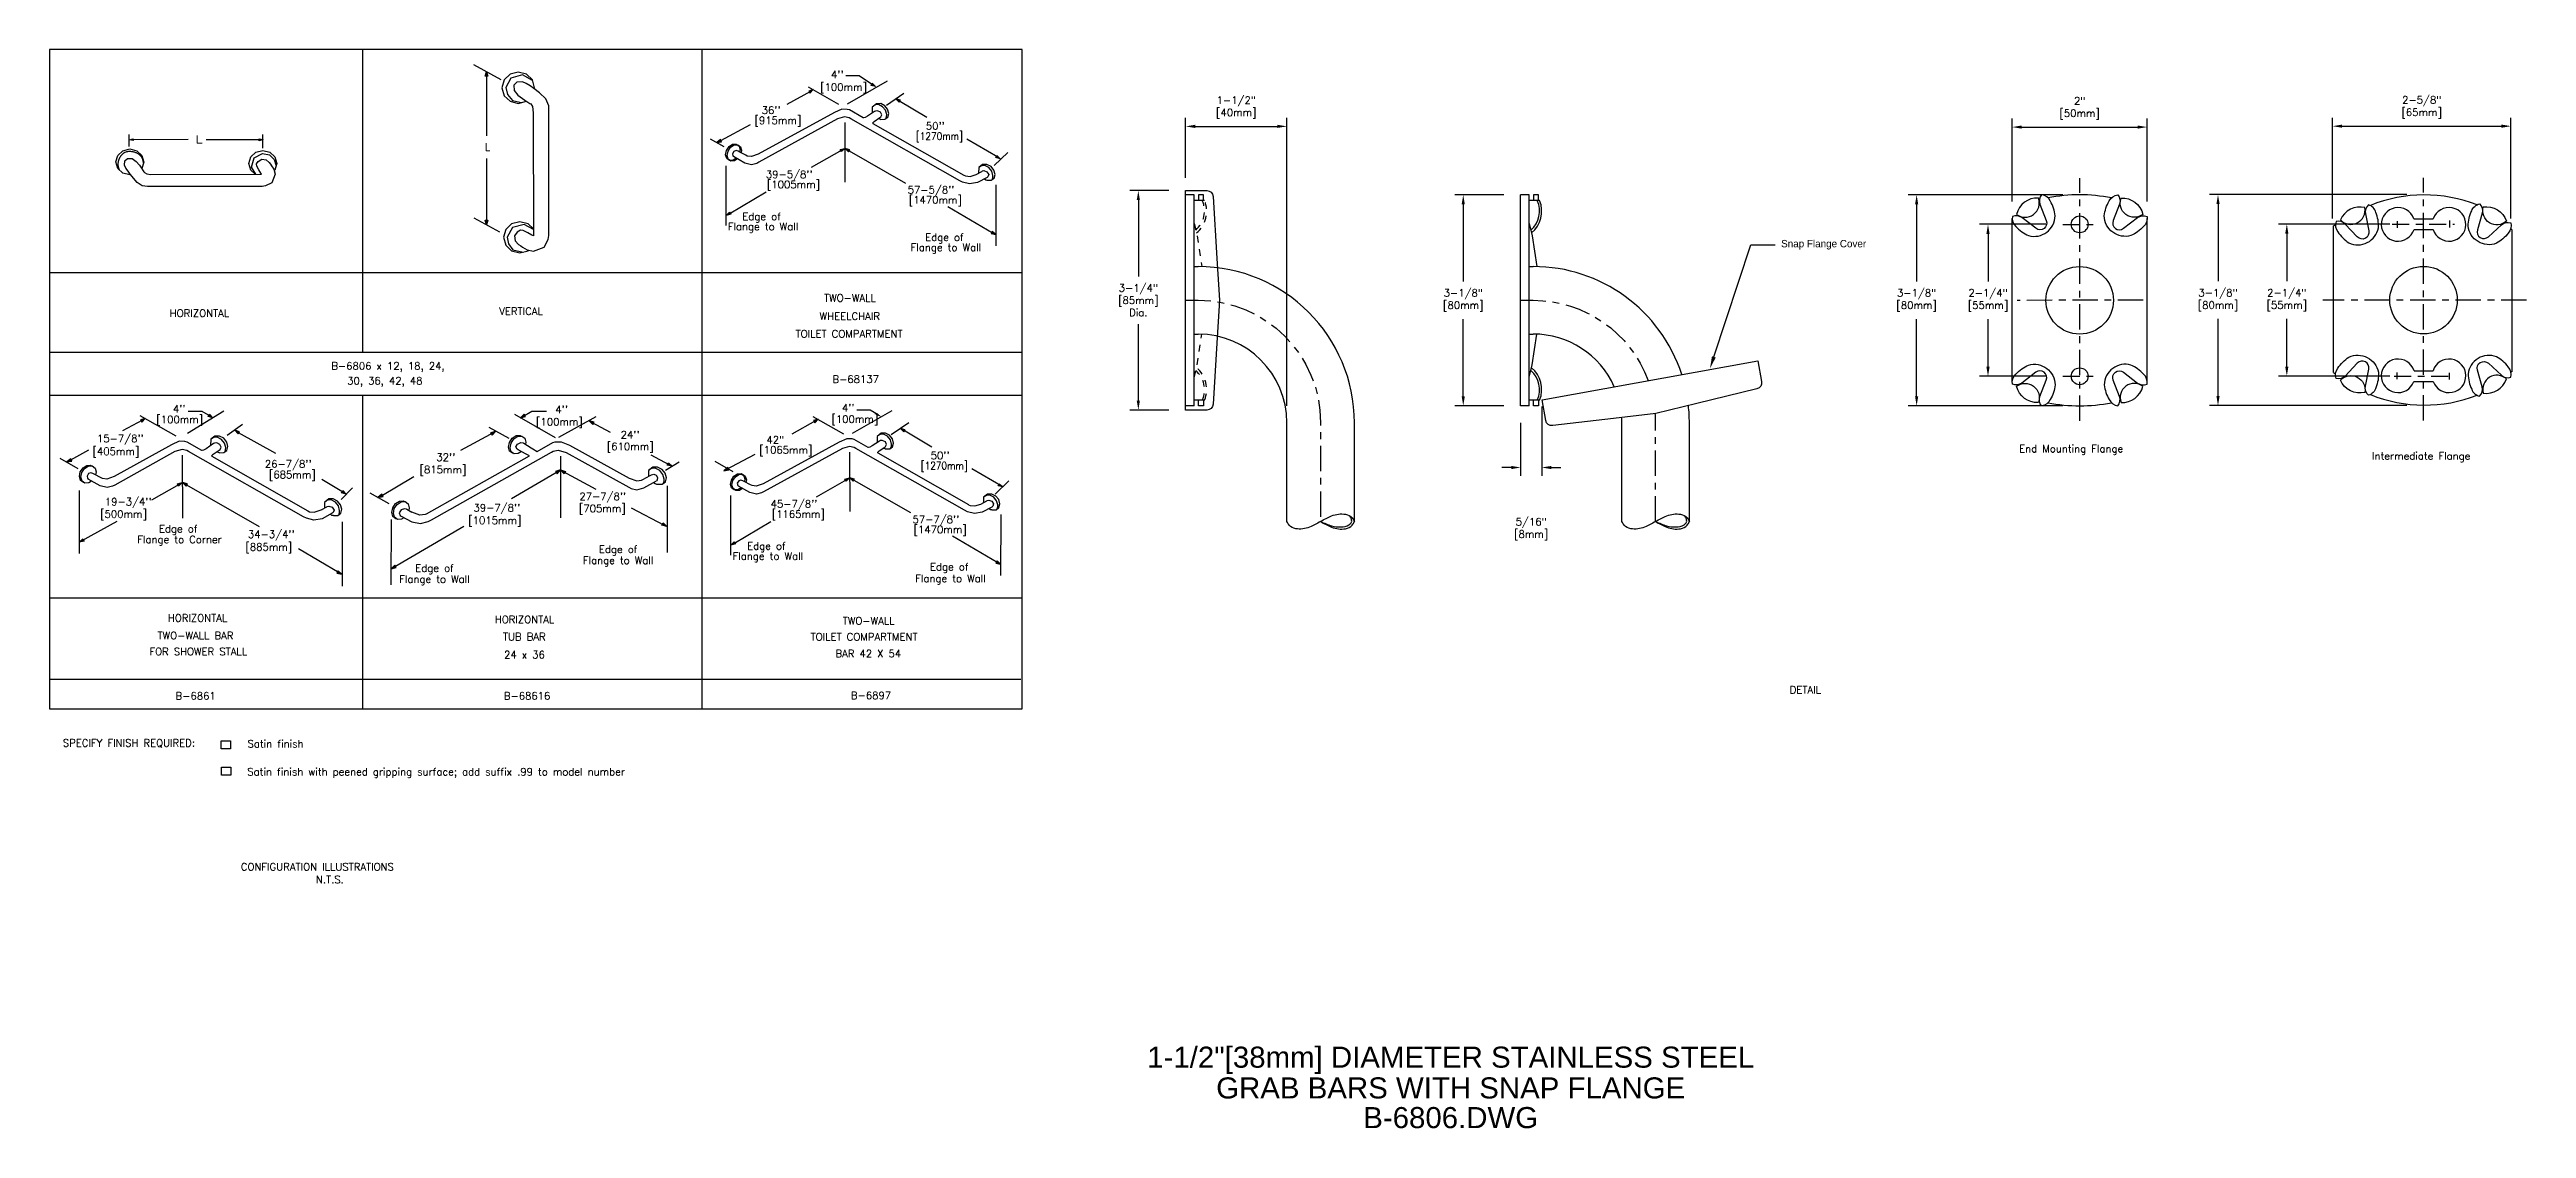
# Model space of a CAD drawing. Header units: inches. Extents: x -1.4 to 35.3, y -15.8 to 0.2.
import ezdxf
from ezdxf import colors
from ezdxf.entities.mleader import LeaderData, LeaderLine
from ezdxf.enums import TextEntityAlignment as Align
from ezdxf.math import Vec2, Vec3

# ---------------------------------------------------------------- set-up
doc = ezdxf.new("R2010")
doc.units = ezdxf.units.IN
doc.header["$MEASUREMENT"] = 0
doc.header["$PDMODE"] = 35
doc.header["$PDSIZE"] = 0.000315
doc.linetypes.add('CENTER2', pattern=[1.125, 0.75, -0.125, 0.125, -0.125])
doc.linetypes.add('HIDDEN2', pattern=[0.1875, 0.125, -0.0625])
doc.layers.get('0').update_dxf_attribs({"linetype": 'CONTINUOUS'})
doc.layers.get('Defpoints').update_dxf_attribs({"linetype": 'CONTINUOUS'})
for name, color, linetype in [('detail', 4, 'CONTINUOUS'), ('dim', 1, 'CONTINUOUS'), ('text', 2, 'CONTINUOUS')]:
    doc.layers.add(name, color=color, linetype=linetype)
doc.styles.add('Arial_5', font='arial.ttf', dxfattribs={"height": 5})
doc.styles.add('DIM_S.5', font='simplex.shx', dxfattribs={"height": 0.109375})
doc.dimstyles.new('DIM_S_7', dxfattribs={"dimtxt": 0.12, "dimasz": 0.140625, "dimexe": 0.125, "dimexo": 0.25, "dimgap": 0.09375, "dimtad": 1, "dimtih": 1, "dimtoh": 1, "dimdec": 4, "dimrnd": 0.0625, "dimzin": 0, "dimdsep": 46, "dimlunit": 4, "dimtxsty": 'DIM_S.5', "dimcen": 0.09375, "dimaunit": 1, "dimadec": 0, "dimazin": 0, "dimtfac": 1, "dimtdec": 4, "dimtofl": 0, "dimtmove": 2, "dimatfit": 3, "dimfxl": 1, "dimtolj": 1, "dimtzin": 0, "dimarcsym": 0})

msp = doc.modelspace()

# ---------------------------------------------------------------- texts
at = {"layer": 'dim', "linetype": 'Continuous', "style": 'DIM_S.5'}
for s, height, p in [('[100mm]', 0.109375, (9.97708, -0.41225)), ("4''", 0.109375, (10.13762, -0.22727)), ("36''", 0.109375, (9.10967, -0.75448)), ('[915mm]', 0.109375, (9.00398, -0.90426)), ("50''", 0.109375, (11.54383, -0.98741)), ('L', 0.10938, (5.00842, -1.29873)), ("39-5/8''", 0.109375, (9.17236, -1.70406)), ('[1005mm]', 0.109375, (9.18824, -1.8538)), ("57-5/8''", 0.109375, (11.27416, -1.93312)), ('[1470mm]', 0.109375, (11.29005, -2.0829)), ('Flange to Wall', 0.109375, (8.60835, -2.47649)), ('Edge of', 0.109375, (8.82405, -2.32671)), ('Edge of', 0.109375, (11.53368, -2.63488)), ('Flange to Wall', 0.109375, (11.31798, -2.78466)), ('HORIZONTAL', 0.109375, (0.33809, -3.7603)), ('VERTICAL', 0.109375, (5.22115, -3.73079)), ('TWO-WALL', 0.109375, (10.0346, -3.53446)), ('TOILET COMPARTMENT', 0.109375, (9.61349, -4.06482)), ('WHEELCHAIR', 0.109375, (9.96842, -3.80414)), ('B-6806 x 12, 18, 24,', 0.109375, (2.73308, -4.54105)), ('30, 36, 42, 48', 0.109375, (2.96824, -4.76009)), ('B-68137', 0.109375, (10.15995, -4.73727)), ("4''", 0.109375, (0.38569, -5.17551)), ("4''", 0.109375, (6.05292, -5.18647)), ("4''", 0.109375, (10.29929, -5.16157)), ("15-7/8''", 0.109375, (-0.73948, -5.61502)), ('[100mm]', 0.109375, (0.13995, -5.33361)), ('[100mm]', 0.109375, (5.76636, -5.36818)), ("24''", 0.109375, (7.02103, -5.55981)), ('[100mm]', 0.109375, (10.14436, -5.32757)), ('[405mm]', 0.109375, (-0.80581, -5.80531)), ("26-7/8''", 0.109375, (1.7477, -5.99245)), ("32''", 0.109375, (4.28868, -5.89384)), ('[610mm]', 0.109375, (6.81575, -5.73311)), ('[1065mm]', 0.109375, (9.07538, -5.78438)), ('42"', 0.109375, (9.18107, -5.6346)), ("50''", 0.109375, (11.61523, -5.86753)), ('End Mounting Flange', 0.109375, (27.74385, -5.7656)), ('[685mm]', 0.109375, (1.80906, -6.15057)), ('[815mm]', 0.109375, (4.04096, -6.07592)), ('[500mm]', 0.109375, (-0.69278, -6.73374)), ("19-3/4''", 0.109375, (-0.62307, -6.55105)), ("39-7/8''", 0.109375, (4.83908, -6.64052)), ('[705mm]', 0.109375, (6.40183, -6.65035)), ("27-7/8''", 0.109375, (6.40917, -6.47233)), ("45-7/8''", 0.109375, (9.24376, -6.58418)), ('[1165mm]', 0.109375, (9.25964, -6.73392)), ('Edge of', 0.109375, (0.17897, -6.95247)), ("34-3/4''", 0.109375, (1.49681, -7.03401)), ('[1015mm]', 0.109375, (4.7625, -6.82698)), ("57-7/8''", 0.109375, (11.34556, -6.81324)), ('[1470mm]', 0.109375, (11.36145, -6.96302)), ('Flange to Corner', 0.109375, (-0.14194, -7.11056)), ('[885mm]', 0.109375, (1.45984, -7.22161)), ('Flange to Wall', 0.109375, (6.46102, -7.41915)), ('Edge of', 0.109375, (6.69886, -7.25548)), ('Flange to Wall', 0.109375, (8.67975, -7.35661)), ('Edge of', 0.109375, (8.89545, -7.20683)), ('Flange to Wall', 0.109375, (3.73928, -7.69709)), ('Edge of', 0.109375, (3.97713, -7.53342)), ('Flange to Wall', 0.109375, (11.386, -7.68695)), ('Edge of', 0.109375, (11.60508, -7.515)), ('TWO-WALL BAR', 0.109375, (0.15773, -8.53396)), ('HORIZONTAL', 0.109375, (0.31046, -8.27328)), ('HORIZONTAL', 0.109375, (5.15561, -8.29512)), ('TUB BAR', 0.109375, (5.2759, -8.54963)), ('TWO-WALL', 0.109375, (10.31146, -8.31533)), ('FOR SHOWER STALL', 0.109375, (0.0372, -8.76997)), ('24 x 36', 0.109375, (5.29293, -8.81647)), ('TOILET COMPARTMENT', 0.109375, (9.83598, -8.55224)), ('BAR 42 X 54', 0.109375, (10.20297, -8.80059)), ('B-6861', 0.109375, (0.42509, -9.42668)), ('B-68616', 0.109375, (5.29016, -9.42668)), ('B-6897', 0.109375, (10.43293, -9.41981)), ('DETAIL', 0.109375, (24.3444, -9.3351)), ('SPECIFY FINISH REQUIRED:', 0.109375, (-1.2462, -10.12395)), ('Satin finish', 0.109375, (1.49177, -10.13592)), ('Satin finish with peened gripping surface; add suffix .99 to model number', 0.109375, (1.48765, -10.55003)), ('CONFIGURATION ILLUSTRATIONS', 0.109375, (1.3917, -11.95831)), ('N.T.S.', 0.109375, (2.50546, -12.14581))]:
    msp.add_text(s, height=height, dxfattribs=at).set_placement(p)
for s, height, width, p in [('L', 0.10938, 1.34262, (0.71837, -1.18518)), ('[1270mm]', 0.109375, 0.885281, (11.39582, -1.13718)), ('[1270mm]', 0.109375, 0.885281, (11.46722, -6.0173))]:
    msp.add_text(s, height=height, dxfattribs=dict(at, width=width)).set_placement(p)
at = {"layer": 'dim', "linetype": 'Continuous', "insert": (32.97322, -5.76436), "char_height": 0.109375, "width": 1.8101562, "attachment_point": 1, "style": 'DIM_S.5'}
msp.add_mtext('Intermediate Flange', dxfattribs=at)

# ---------------------------------------------------------------- blocks, each defined once
blk = doc.blocks.new('TBLK_TX')
at = {"style": 'Arial_5'}
for tag, p in [('TITLE', (0, 0)), ('DWG_NAME', (0, -7.3))]:
    blk.add_attdef(tag, text='', height=5, dxfattribs=at).set_placement(p, align=Align.CENTER)
blk = doc.blocks.new('*D8')
at = {"layer": 'Defpoints', "color": 0, "linetype": 'Continuous'}
for p in [(28.391, -2.389), (27.283, -4.639), (28.391, -4.639)]:
    blk.add_point(p, dxfattribs=at)
at = {"layer": 'dim', "color": 0, "linetype": 'Continuous', "lineweight": -2}
for p, q in [((28.141, -2.389), (27.158, -2.389)), ((27.283, -2.53), (27.283, -3.236)), ((27.283, -4.499), (27.283, -3.793)), ((28.141, -4.639), (27.158, -4.639))]:
    blk.add_line(p, q, dxfattribs=at)
at = {"layer": 'dim', "color": 0, "linetype": 'Continuous'}
for points in [[(27.259, -2.53), (27.306, -2.53), (27.283, -2.389)], [(27.259, -4.499), (27.306, -4.499), (27.283, -4.639)]]:
    blk.add_solid(points, dxfattribs=at)
at = {"layer": 'dim', "color": 0, "linetype": 'Continuous', "insert": (27.283, -3.514), "char_height": 0.1094, "attachment_point": 5, "style": 'DIM_S.5'}
blk.add_mtext('\\A1;2-1/4"\\P[55mm]', dxfattribs=at)
blk = doc.blocks.new('*D2')
at = {"layer": 'Defpoints', "color": 0, "linetype": 'Continuous'}
for p in [(28.641, -1.952), (26.225, -5.077), (28.641, -5.077)]:
    blk.add_point(p, dxfattribs=at)
at = {"layer": 'dim', "color": 0, "linetype": 'Continuous', "lineweight": -2}
for p, q in [((28.391, -1.952), (26.1, -1.952)), ((26.225, -2.093), (26.225, -3.236)), ((26.225, -4.936), (26.225, -3.793)), ((28.391, -5.077), (26.1, -5.077))]:
    blk.add_line(p, q, dxfattribs=at)
at = {"layer": 'dim', "color": 0, "linetype": 'Continuous'}
for points in [[(26.202, -2.093), (26.249, -2.093), (26.225, -1.952)], [(26.202, -4.936), (26.249, -4.936), (26.225, -5.077)]]:
    blk.add_solid(points, dxfattribs=at)
at = {"layer": 'dim', "color": 0, "linetype": 'Continuous', "insert": (26.225, -3.514), "char_height": 0.1094, "attachment_point": 5, "style": 'DIM_S.5'}
blk.add_mtext('\\A1;3-1/8"\\P[80mm]', dxfattribs=at)
blk = doc.blocks.new('*D3')
at = {"layer": 'Defpoints', "color": 0, "linetype": 'Continuous'}
for p in [(29.641, -0.949), (27.641, -2.302), (29.641, -2.302)]:
    blk.add_point(p, dxfattribs=at)
at = {"layer": 'dim', "color": 0, "linetype": 'Continuous', "lineweight": -2}
for p, q in [((27.641, -2.052), (27.641, -0.824)), ((27.782, -0.949), (29.501, -0.949)), ((29.641, -2.052), (29.641, -0.824))]:
    blk.add_line(p, q, dxfattribs=at)
at = {"layer": 'dim', "color": 0, "linetype": 'Continuous'}
for points in [[(27.782, -0.926), (27.782, -0.973), (27.641, -0.949)], [(29.501, -0.926), (29.501, -0.973), (29.641, -0.949)]]:
    blk.add_solid(points, dxfattribs=at)
at = {"layer": 'dim', "color": 0, "linetype": 'Continuous', "insert": (28.641, -0.671), "char_height": 0.1094, "attachment_point": 5, "style": 'DIM_S.5'}
blk.add_mtext('\\A1;2"\\P[50mm]', dxfattribs=at)
blk = doc.blocks.new('*D4')
at = {"layer": 'Defpoints', "color": 0, "linetype": 'Continuous'}
for p in [(20.357, -5.077), (20.669, -4.835), (20.669, -5.99)]:
    blk.add_point(p, dxfattribs=at)
at = {"layer": 'dim', "color": 0, "linetype": 'Continuous', "lineweight": -2}
for p, q in [((20.669, -5.085), (20.669, -6.115)), ((20.357, -5.327), (20.357, -6.115)), ((20.217, -5.99), (20.076, -5.99)), ((20.81, -5.99), (20.951, -5.99))]:
    blk.add_line(p, q, dxfattribs=at)
at = {"layer": 'dim', "color": 0, "linetype": 'Continuous'}
for points in [[(20.217, -5.967), (20.217, -6.014), (20.357, -5.99)], [(20.81, -5.967), (20.81, -6.014), (20.669, -5.99)]]:
    blk.add_solid(points, dxfattribs=at)
at = {"layer": 'dim', "color": 0, "linetype": 'Continuous', "insert": (20.513, -6.902), "char_height": 0.1094, "attachment_point": 5, "style": 'DIM_S.5'}
blk.add_mtext('\\A1;5/16"\\P[8mm]', dxfattribs=at)
blk = doc.blocks.new('*D5')
at = {"layer": 'Defpoints', "color": 0, "linetype": 'Continuous'}
for p in [(20.357, -1.952), (19.507, -5.077), (20.357, -5.077)]:
    blk.add_point(p, dxfattribs=at)
at = {"layer": 'dim', "color": 0, "linetype": 'Continuous', "lineweight": -2}
for p, q in [((20.107, -1.952), (19.382, -1.952)), ((19.507, -2.093), (19.507, -3.236)), ((19.507, -4.936), (19.507, -3.793)), ((20.107, -5.077), (19.382, -5.077))]:
    blk.add_line(p, q, dxfattribs=at)
at = {"layer": 'dim', "color": 0, "linetype": 'Continuous'}
for points in [[(19.483, -2.093), (19.53, -2.093), (19.507, -1.952)], [(19.483, -4.936), (19.53, -4.936), (19.507, -5.077)]]:
    blk.add_solid(points, dxfattribs=at)
at = {"layer": 'dim', "color": 0, "linetype": 'Continuous', "insert": (19.507, -3.514), "char_height": 0.1094, "attachment_point": 5, "style": 'DIM_S.5'}
blk.add_mtext('\\A1;3-1/8"\\P[80mm]', dxfattribs=at)
blk = doc.blocks.new('*D6')
at = {"layer": 'Defpoints', "color": 0, "linetype": 'Continuous'}
for p in [(15.393, -1.889), (14.692, -5.139), (15.393, -5.139)]:
    blk.add_point(p, dxfattribs=at)
at = {"layer": 'dim', "color": 0, "linetype": 'Continuous', "lineweight": -2}
for p, q in [((15.143, -1.889), (14.567, -1.889)), ((14.692, -2.03), (14.692, -3.163)), ((14.692, -4.999), (14.692, -3.866)), ((15.143, -5.139), (14.567, -5.139))]:
    blk.add_line(p, q, dxfattribs=at)
at = {"layer": 'dim', "color": 0, "linetype": 'Continuous'}
for points in [[(14.668, -2.03), (14.715, -2.03), (14.692, -1.889)], [(14.668, -4.999), (14.715, -4.999), (14.692, -5.139)]]:
    blk.add_solid(points, dxfattribs=at)
at = {"layer": 'dim', "color": 0, "linetype": 'Continuous', "insert": (14.692, -3.514), "char_height": 0.1094, "attachment_point": 5, "style": 'DIM_S.5'}
blk.add_mtext('\\A1;3-1/4"\\P[85mm]\\PDia.', dxfattribs=at)
blk = doc.blocks.new('*D7')
at = {"layer": 'Defpoints', "color": 0, "linetype": 'Continuous'}
for p in [(16.893, -0.939), (15.393, -1.952), (16.893, -5.327)]:
    blk.add_point(p, dxfattribs=at)
at = {"layer": 'dim', "color": 0, "linetype": 'Continuous', "lineweight": -2}
for p, q in [((15.393, -1.702), (15.393, -0.814)), ((15.534, -0.939), (16.752, -0.939)), ((16.893, -5.077), (16.893, -0.814))]:
    blk.add_line(p, q, dxfattribs=at)
at = {"layer": 'dim', "color": 0, "linetype": 'Continuous'}
for points in [[(15.534, -0.915), (15.534, -0.962), (15.393, -0.939)], [(16.752, -0.915), (16.752, -0.962), (16.893, -0.939)]]:
    blk.add_solid(points, dxfattribs=at)
at = {"layer": 'dim', "color": 0, "linetype": 'Continuous', "insert": (16.143, -0.66), "char_height": 0.1094, "attachment_point": 5, "style": 'DIM_S.5'}
blk.add_mtext('\\A1;1-1/2"\\P[40mm]', dxfattribs=at)
blk = doc.blocks.new('*D13')
at = {"layer": 'Defpoints', "color": 0, "linetype": 'Continuous'}
for p in [(33.487, -2.386), (31.711, -4.636), (33.487, -4.636)]:
    blk.add_point(p, dxfattribs=at)
at = {"layer": 'dim', "color": 0, "linetype": 'Continuous', "lineweight": -2}
for p, q in [((33.237, -2.386), (31.586, -2.386)), ((31.711, -2.527), (31.711, -3.233)), ((31.711, -4.496), (31.711, -3.79)), ((33.237, -4.636), (31.586, -4.636))]:
    blk.add_line(p, q, dxfattribs=at)
at = {"layer": 'dim', "color": 0, "linetype": 'Continuous'}
for points in [[(31.687, -2.527), (31.734, -2.527), (31.711, -2.386)], [(31.687, -4.496), (31.734, -4.496), (31.711, -4.636)]]:
    blk.add_solid(points, dxfattribs=at)
at = {"layer": 'dim', "color": 0, "linetype": 'Continuous', "insert": (31.711, -3.511), "char_height": 0.1094, "attachment_point": 5, "style": 'DIM_S.5'}
blk.add_mtext('\\A1;2-1/4"\\P[55mm]', dxfattribs=at)
blk = doc.blocks.new('*D14')
at = {"layer": 'Defpoints', "color": 0, "linetype": 'Continuous'}
for p in [(33.737, -1.949), (30.691, -5.074), (33.737, -5.074)]:
    blk.add_point(p, dxfattribs=at)
at = {"layer": 'dim', "color": 0, "linetype": 'Continuous', "lineweight": -2}
for p, q in [((33.487, -1.949), (30.566, -1.949)), ((30.691, -2.09), (30.691, -3.233)), ((30.691, -4.933), (30.691, -3.79)), ((33.487, -5.074), (30.566, -5.074))]:
    blk.add_line(p, q, dxfattribs=at)
at = {"layer": 'dim', "color": 0, "linetype": 'Continuous'}
for points in [[(30.668, -2.09), (30.715, -2.09), (30.691, -1.949)], [(30.668, -4.933), (30.715, -4.933), (30.691, -5.074)]]:
    blk.add_solid(points, dxfattribs=at)
at = {"layer": 'dim', "color": 0, "linetype": 'Continuous', "insert": (30.691, -3.511), "char_height": 0.1094, "attachment_point": 5, "style": 'DIM_S.5'}
blk.add_mtext('\\A1;3-1/8"\\P[80mm]', dxfattribs=at)
blk = doc.blocks.new('*D15')
at = {"layer": 'Defpoints', "color": 0, "linetype": 'Continuous'}
for p in [(35.032, -0.936), (32.389, -2.555), (35.032, -2.555)]:
    blk.add_point(p, dxfattribs=at)
at = {"layer": 'dim', "color": 0, "linetype": 'Continuous', "lineweight": -2}
for p, q in [((32.389, -2.305), (32.389, -0.811)), ((32.529, -0.936), (34.892, -0.936)), ((35.032, -2.305), (35.032, -0.811))]:
    blk.add_line(p, q, dxfattribs=at)
at = {"layer": 'dim', "color": 0, "linetype": 'Continuous'}
for points in [[(32.529, -0.912), (32.529, -0.959), (32.389, -0.936)], [(34.892, -0.912), (34.892, -0.959), (35.032, -0.936)]]:
    blk.add_solid(points, dxfattribs=at)
at = {"layer": 'dim', "color": 0, "linetype": 'Continuous', "insert": (33.71, -0.657), "char_height": 0.1094, "attachment_point": 5, "style": 'DIM_S.5'}
blk.add_mtext('\\A1;2-5/8"\\P[65mm]', dxfattribs=at)

# ---------------------------------------------------------------- dimensions: what is measured, and where the dimension line sits
at = {"layer": 'dim', "linetype": 'Continuous'}
for base, p1, p2, text, picture, middle in [((16.89289, -0.93882), (15.39289, -1.95194), (16.89289, -5.32694), '1-1/2"\\P[40mm]', '*D7', (16.14289, -0.66017)), ((35.03231, -0.93589), (32.38864, -2.55532), (35.03231, -2.55532), '2-5/8"\\P[65mm]', '*D15', (33.71048, -0.65724)), ((20.66934, -5.99047), (20.35739, -5.07694), (20.66934, -4.83483), '5/16"\\P[8mm]', '*D4', (20.51337, -6.90193))]:
    dim = msp.add_linear_dim(base=base, p1=p1, p2=p2, text=text, dimstyle='DIM_S_7', override={"dimpost": '\\X'}, dxfattribs=at)
    dim.commit()
    dim.dimension.update_dxf_attribs({"geometry": picture, "text_midpoint": middle})
dim = msp.add_linear_dim(base=(29.6415, -0.9495), p1=(27.6415, -2.30167), p2=(29.6415, -2.30167), text='2"\\P[50mm]', dimstyle='DIM_S_7', override={"dimpost": '\\X'}, dxfattribs=at)
dim.commit()
dim.dimension.update_dxf_attribs({"geometry": '*D3', "text_midpoint": (28.6415, -0.67085), "dimtype": 160})
for base, p1, p2, text, picture, middle in [((14.69193, -5.13944), (15.39289, -1.88944), (15.39289, -5.13944), '3-1/4"\\P[85mm]\\PDia.', '*D6', (14.69193, -3.51444)), ((19.50677, -5.07694), (20.35739, -1.95194), (20.35739, -5.07694), '3-1/8"\\P[80mm]', '*D5', (19.50677, -3.51444)), ((26.22522, -5.07694), (28.6415, -1.95194), (28.6415, -5.07694), '3-1/8"\\P[80mm]', '*D2', (26.22522, -3.51444)), ((30.69111, -5.07394), (33.7371, -1.94894), (33.7371, -5.07394), '3-1/8"\\P[80mm]', '*D14', (30.69111, -3.51144)), ((27.28284, -4.63944), (28.3915, -2.38944), (28.3915, -4.63944), '2-1/4"\\P[55mm]', '*D8', (27.28284, -3.51444)), ((31.71057, -4.63644), (33.4871, -2.38644), (33.4871, -4.63644), '2-1/4"\\P[55mm]', '*D13', (31.71057, -3.51144))]:
    dim = msp.add_linear_dim(base=base, p1=p1, p2=p2, angle=90, text=text, dimstyle='DIM_S_7', override={"dimpost": '\\X'}, dxfattribs=at)
    dim.commit()
    dim.dimension.update_dxf_attribs({"geometry": picture, "text_midpoint": middle})

# ---------------------------------------------------------------- linework, layer by layer
at = {"layer": 'detail', "linetype": 'Continuous'}
for p, q in [((10.1885, -0.73288), (9.05905, -1.35249)), ((10.29916, -0.68561), (10.1885, -0.73288)), ((10.41004, -0.69614), (10.37922, -0.68679)), ((10.61538, -0.81321), (10.41004, -0.69614)), ((10.78342, -0.71761), (10.67725, -0.78891)), ((10.79513, -0.71169), (10.78342, -0.71761)), ((10.82645, -0.70839), (10.79513, -0.71169)), ((10.87164, -0.72939), (10.82645, -0.70839)), ((10.89015, -0.76778), (10.87164, -0.72939)), ((12.04485, -1.74418), (10.43183, -0.82799)), ((10.62162, -0.81414), (10.61538, -0.81321)), ((10.64161, -0.80967), (10.62162, -0.81414)), ((10.67725, -0.78891), (10.64161, -0.80967)), ((10.75972, -0.88456), (10.77828, -0.86515)), ((10.76086, -0.89431), (10.75972, -0.88456)), ((10.76329, -0.89948), (10.76086, -0.89431)), ((12.1102, -1.66375), (10.76329, -0.89948)), ((10.77828, -0.86515), (10.86167, -0.80778)), ((10.86167, -0.80778), (10.8748, -0.79813)), ((10.8748, -0.79813), (10.89015, -0.76778)), ((8.69809, -1.30842), (8.678, -1.34398)), ((8.678, -1.34398), (8.685, -1.37409)), ((8.685, -1.37409), (8.69312, -1.38679)), ((8.7313, -1.29771), (8.69809, -1.30842)), ((8.76089, -1.30591), (8.7313, -1.29771)), ((8.77776, -1.31575), (8.76089, -1.30591)), ((8.87486, -1.3672), (8.77776, -1.31575)), ((8.89551, -1.37809), (8.87486, -1.3672)), ((8.95709, -1.38571), (8.89551, -1.37809)), ((9.05905, -1.35249), (8.95709, -1.38571)), ((12.08839, -1.7649), (12.04485, -1.74418)), ((12.19015, -1.7917), (12.08839, -1.7649)), ((12.30686, -1.77158), (12.19015, -1.7917)), ((12.28832, -1.65198), (12.37295, -1.60542)), ((12.45122, -1.69563), (12.30686, -1.77158)), ((12.37295, -1.60542), (12.38016, -1.59896)), ((12.38016, -1.59896), (12.4042, -1.59348)), ((12.4042, -1.59348), (12.44873, -1.60988)), ((12.44873, -1.60988), (12.4755, -1.64918)), ((12.46363, -1.68356), (12.45122, -1.69563)), ((12.4755, -1.64918), (12.46363, -1.68356)), ((15.39289, -5.07694), (15.39289, -1.95194)), ((15.51789, -1.95194), (15.39289, -1.95194)), ((15.51789, -5.07694), (15.51789, -1.95194)), ((15.67404, -2.03699), (15.51789, -2.03699)), ((15.6567, -1.95194), (15.58389, -1.95194)), ((15.58389, -1.95194), (15.58389, -2.03699)), ((15.6567, -2.03699), (15.6567, -1.95194)), ((20.48239, -1.95194), (20.35739, -1.95194)), ((20.35739, -5.07694), (20.35739, -1.95194)), ((20.48239, -5.07694), (20.48239, -1.95194)), ((20.63855, -2.03699), (20.48239, -2.03699)), ((20.5484, -1.95194), (20.5484, -2.03699)), ((20.62121, -1.95194), (20.5484, -1.95194)), ((20.62121, -2.03699), (20.62121, -1.95194)), ((27.6415, -4.7272), (27.6415, -2.30167)), ((29.6415, -4.7272), (29.6415, -2.30167)), ((32.404, -4.58086), (32.404, -2.41106)), ((32.40402, -2.41202), (32.43278, -2.39858)), ((33.59252, -2.30581), (33.88153, -2.30598)), ((33.59584, -2.46603), (33.87821, -2.46603)), ((35.05052, -2.47613), (35.0285, -2.4597)), ((35.05057, -4.57074), (35.05057, -2.47675)), ((15.51789, -3.01444), (15.58039, -3.01444)), ((20.48239, -3.01444), (20.54489, -3.01444)), ((15.51789, -4.01444), (15.58039, -4.01444)), ((20.48239, -4.01444), (20.54489, -4.01444)), ((32.40384, -4.58114), (32.43178, -4.60189)), ((33.59252, -4.71652), (33.88153, -4.71635)), ((33.59584, -4.5563), (33.87821, -4.5563)), ((35.05054, -4.56973), (35.03379, -4.5781)), ((15.51789, -5.07694), (15.39289, -5.07694)), ((15.67404, -4.99188), (15.51789, -4.99188)), ((15.58389, -5.07694), (15.58389, -4.99188)), ((15.6567, -5.07694), (15.58389, -5.07694)), ((15.6567, -4.99188), (15.6567, -5.07694)), ((20.48239, -5.07694), (20.35739, -5.07694)), ((20.63855, -4.99188), (20.48239, -4.99188)), ((20.5484, -5.07694), (20.5484, -4.99188)), ((20.62121, -5.07694), (20.5484, -5.07694)), ((20.62121, -4.99188), (20.62121, -5.07694)), ((16.89289, -6.7897), (16.89289, -5.32694)), ((17.89289, -6.7897), (17.89289, -5.32694)), ((21.85739, -6.7897), (21.85739, -5.32694)), ((22.85739, -6.7897), (22.85739, -5.32694)), ((0.3624, -5.65244), (-0.48497, -6.12567)), ((0.47903, -5.60252), (0.3624, -5.65244)), ((0.56339, -5.60378), (0.47903, -5.60252)), ((0.59587, -5.61365), (0.56339, -5.60378)), ((0.81225, -5.73722), (0.59587, -5.61365)), ((2.31877, -6.71994), (0.61884, -5.75284)), ((0.81883, -5.73821), (0.81225, -5.73722)), ((0.83992, -5.73351), (0.81883, -5.73821)), ((0.87751, -5.71159), (0.83992, -5.73351)), ((0.98936, -5.6363), (0.87751, -5.71159)), ((0.96441, -5.81254), (0.98396, -5.79207)), ((0.96561, -5.82282), (0.96441, -5.81254)), ((0.96815, -5.82828), (0.96561, -5.82282)), ((2.38765, -6.63509), (0.96815, -5.82828)), ((0.98396, -5.79207), (1.07186, -5.73149)), ((1.0017, -5.63005), (0.98936, -5.6363)), ((1.03472, -5.62657), (1.0017, -5.63005)), ((1.08235, -5.64875), (1.03472, -5.62657)), ((1.07186, -5.73149), (1.08569, -5.72129)), ((1.10186, -5.68927), (1.08235, -5.64875)), ((1.08569, -5.72129), (1.10186, -5.68927)), ((4.21519, -6.76517), (5.99366, -5.76386)), ((10.2599, -5.613), (9.13045, -6.23261)), ((10.37056, -5.56573), (10.2599, -5.613)), ((10.48144, -5.57626), (10.45062, -5.56691)), ((10.68678, -5.69333), (10.48144, -5.57626)), ((12.11625, -6.62431), (10.50323, -5.70811)), ((10.69302, -5.69426), (10.68678, -5.69333)), ((10.71301, -5.6898), (10.69302, -5.69426)), ((10.74865, -5.66903), (10.71301, -5.6898)), ((10.85482, -5.59773), (10.74865, -5.66903)), ((10.83112, -5.76468), (10.84968, -5.74527)), ((10.83226, -5.77443), (10.83112, -5.76468)), ((10.83469, -5.7796), (10.83226, -5.77443)), ((12.1816, -6.54387), (10.83469, -5.7796)), ((10.84968, -5.74527), (10.93307, -5.68791)), ((10.86653, -5.59181), (10.85482, -5.59773)), ((10.89786, -5.58851), (10.86653, -5.59181)), ((10.94304, -5.60951), (10.89786, -5.58851)), ((10.93307, -5.68791), (10.9462, -5.67825)), ((10.96155, -5.6479), (10.94304, -5.60951)), ((10.9462, -5.67825), (10.96155, -5.6479)), ((-0.86536, -6.07912), (-0.88654, -6.11666)), ((-0.88654, -6.11666), (-0.87916, -6.14845)), ((-0.87916, -6.14845), (-0.87061, -6.16186)), ((-0.83037, -6.06781), (-0.86536, -6.07912)), ((-0.79919, -6.07648), (-0.83037, -6.06781)), ((-0.78143, -6.08689), (-0.79919, -6.07648)), ((-0.67908, -6.14117), (-0.78143, -6.08689)), ((-0.65732, -6.15267), (-0.67908, -6.14117)), ((-0.59243, -6.16071), (-0.65732, -6.15267)), ((-0.48497, -6.12567), (-0.59243, -6.16071)), ((8.76949, -6.18855), (8.7494, -6.2241)), ((8.7494, -6.2241), (8.7564, -6.25421)), ((8.8027, -6.17783), (8.76949, -6.18855)), ((8.83229, -6.18603), (8.8027, -6.17783)), ((8.84916, -6.19587), (8.83229, -6.18603)), ((8.94626, -6.24732), (8.84916, -6.19587)), ((9.13045, -6.23261), (9.02849, -6.26583)), ((2.59301, -6.61291), (2.66458, -6.57352)), ((2.66458, -6.57352), (2.67217, -6.56668)), ((2.67217, -6.56668), (2.69751, -6.56089)), ((2.69751, -6.56089), (2.74444, -6.5782)), ((2.74444, -6.5782), (2.77265, -6.61968)), ((3.81901, -6.60047), (3.76988, -6.61838)), ((3.84552, -6.60647), (3.81901, -6.60047)), ((3.85346, -6.61354), (3.84552, -6.60647)), ((8.7564, -6.25421), (8.76452, -6.26691)), ((8.96691, -6.25821), (8.94626, -6.24732)), ((9.02849, -6.26583), (8.96691, -6.25821)), ((12.35972, -6.5321), (12.44435, -6.48554)), ((12.52262, -6.57576), (12.37826, -6.6517)), ((12.44435, -6.48554), (12.45156, -6.47908)), ((12.45156, -6.47908), (12.4756, -6.4736)), ((12.4756, -6.4736), (12.52013, -6.49001)), ((12.52013, -6.49001), (12.5469, -6.5293)), ((12.53504, -6.56368), (12.52262, -6.57576)), ((12.5469, -6.5293), (12.53504, -6.56368)), ((2.36466, -6.74182), (2.31877, -6.71994)), ((2.47192, -6.77012), (2.36466, -6.74182)), ((2.59491, -6.74887), (2.47192, -6.77012)), ((2.74708, -6.6687), (2.59491, -6.74887)), ((2.76016, -6.65597), (2.74708, -6.6687)), ((2.77265, -6.61968), (2.76016, -6.65597)), ((3.76988, -6.61838), (3.74038, -6.66135)), ((3.74038, -6.66135), (3.75346, -6.69893)), ((3.75346, -6.69893), (3.76715, -6.71213)), ((3.76715, -6.71213), (3.92635, -6.79509)), ((3.92822, -6.6543), (3.85346, -6.61354)), ((3.92635, -6.79509), (4.055, -6.81712)), ((4.055, -6.81712), (4.16719, -6.78782)), ((4.16719, -6.78782), (4.21519, -6.76517)), ((12.15979, -6.64502), (12.11625, -6.62431)), ((12.26155, -6.67182), (12.15979, -6.64502)), ((12.37826, -6.6517), (12.26155, -6.67182))]:
    msp.add_line(p, q, dxfattribs=at)
at = {"layer": 'detail', "linetype": 'CENTER2', "ltscale": 0.5}
for p, q in [((28.6415, -5.29756), (28.6415, -1.70372)), ((33.7371, -5.29456), (33.7371, -1.70072)), ((33.34796, -2.34014), (33.34796, -2.44073)), ((34.12205, -2.33453), (34.12205, -2.43512)), ((33.34796, -4.68219), (33.34796, -4.5816)), ((34.12205, -4.6878), (34.12205, -4.58721))]:
    msp.add_line(p, q, dxfattribs=at)
at = {"layer": 'detail', "linetype": 'CENTER2', "ltscale": 0.333333}
for p, q in [((28.3915, -2.38944), (28.8915, -2.38944)), ((33.27148, -2.38644), (34.19743, -2.38644)), ((28.3915, -4.63944), (28.8915, -4.63944)), ((33.30135, -4.63644), (34.17697, -4.63644))]:
    msp.add_line(p, q, dxfattribs=at)
at = {"layer": 'detail', "linetype": 'Continuous'}
for points in [[(5.50312, -0.13547), (5.38089, -0.16712), (5.29402, -0.25026), (5.26095, -0.36722)], [(5.71241, -0.25756), (5.56595, -0.17724), (5.39463, -0.22245), (5.31719, -0.36268)], [(5.31719, -0.36268), (5.34275, -0.46738), (5.4168, -0.55497), (5.55066, -0.58619)], [(5.74529, -0.36722), (5.71222, -0.25026), (5.62533, -0.16712), (5.50312, -0.13547)], [(5.26095, -0.36722), (5.29402, -0.48422), (5.38089, -0.56737), (5.50312, -0.59902)], [(5.50312, -0.59902), (5.62461, -0.56756)], [(5.74076, -0.38325), (5.74529, -0.36722)], [(10.1885, -0.73288), (9.05905, -1.35249)], [(10.41004, -0.69614), (10.37922, -0.68679), (10.29916, -0.68561), (10.1885, -0.73288)], [(10.61538, -0.81321), (10.41004, -0.69614)], [(10.78342, -0.71761), (10.67725, -0.78891)], [(10.87402, -0.6015), (10.81002, -0.60365), (10.74923, -0.65315), (10.74999, -0.73365)], [(10.8426, -0.61696), (10.81164, -0.61644), (10.78441, -0.62708), (10.76114, -0.64248)], [(10.87164, -0.72939), (10.82645, -0.70839), (10.79513, -0.71169), (10.78342, -0.71761)], [(10.96266, -0.76334), (10.94579, -0.70048), (10.90272, -0.64797), (10.8426, -0.61696)], [(10.86167, -0.80778), (10.8748, -0.79813), (10.89015, -0.76778), (10.87164, -0.72939)], [(10.99407, -0.74788), (10.97719, -0.68503), (10.93412, -0.63251), (10.87402, -0.6015)], [(10.23622, -0.82803), (9.06695, -1.46966)], [(10.43183, -0.82799), (10.40731, -0.81346), (10.33932, -0.79894), (10.23622, -0.82803)], [(12.04485, -1.74418), (10.43183, -0.82799)], [(10.67725, -0.78891), (10.64161, -0.80967), (10.62162, -0.81414), (10.61538, -0.81321)], [(10.76329, -0.89948), (10.76086, -0.89431), (10.75972, -0.88456), (10.77828, -0.86515)], [(12.1102, -1.66375), (10.76329, -0.89948)], [(10.77828, -0.86515), (10.86167, -0.80778)], [(10.84482, -0.82168), (10.86362, -0.83051), (10.8701, -0.83266), (10.87666, -0.8345)], [(10.87666, -0.8345), (10.93641, -0.83367), (10.97853, -0.80261), (10.99407, -0.74788)], [(10.95203, -0.82216), (10.95466, -0.81893), (10.96142, -0.79355), (10.96266, -0.76334)], [(-0.45977, -1.46548), (-0.43137, -1.36824), (-0.35717, -1.29922), (-0.25295, -1.2731)], [(-0.25376, -1.65867), (-0.3579, -1.63216), (-0.4318, -1.56285), (-0.45977, -1.46548)], [(-0.25704, -1.31197), (-0.27213, -1.31246), (-0.28676, -1.31437), (-0.30083, -1.31763), (-0.31429, -1.32214), (-0.32713, -1.32779), (-0.33931, -1.33456), (-0.35081, -1.34231), (-0.36163, -1.35101), (-0.37169, -1.36053), (-0.38104, -1.37082), (-0.38963, -1.38178), (-0.39742, -1.39337), (-0.40438, -1.40548), (-0.41055, -1.41805), (-0.41587, -1.43101), (-0.42034, -1.44428), (-0.42391, -1.45777), (-0.42655, -1.47144), (-0.42828, -1.48519), (-0.42908, -1.49897), (-0.42884, -1.51266), (-0.42762, -1.52624), (-0.42536, -1.53963), (-0.42205, -1.55272), (-0.41762, -1.56545), (-0.4121, -1.57774), (-0.40775, -1.5854)], [(-0.05031, -1.47778), (-0.05114, -1.47044), (-0.05305, -1.45905), (-0.0555, -1.44809), (-0.0585, -1.43758), (-0.06203, -1.42752), (-0.06606, -1.41789), (-0.07058, -1.40867), (-0.07557, -1.3999), (-0.08104, -1.39158), (-0.08691, -1.38368), (-0.09323, -1.37621), (-0.09991, -1.36919), (-0.107, -1.36258), (-0.11446, -1.35643), (-0.12223, -1.35069), (-0.13033, -1.34534), (-0.13876, -1.34042), (-0.14745, -1.33591), (-0.15643, -1.33181), (-0.16562, -1.32812), (-0.17507, -1.3248), (-0.18475, -1.32189), (-0.19461, -1.31934), (-0.20465, -1.3172), (-0.21485, -1.3154), (-0.2252, -1.314), (-0.23572, -1.31295), (-0.24631, -1.31228), (-0.25704, -1.31197), (-0.27213, -1.31246)], [(-0.25295, -1.2731), (-0.14881, -1.29959), (-0.07491, -1.36889), (-0.04694, -1.46624)], [(-0.04694, -1.46624), (-0.07534, -1.56351), (-0.07589, -1.56403)], [(1.51224, -1.48811), (1.54063, -1.39085), (1.61483, -1.32183), (1.71907, -1.29569)], [(1.61602, -1.64759), (1.5493, -1.54049), (1.58983, -1.40645), (1.71491, -1.34045)], [(1.71491, -1.34045), (1.81716, -1.36152), (1.88541, -1.42814), (1.91468, -1.52436)], [(1.71907, -1.29569), (1.82317, -1.32221), (1.89707, -1.39152), (1.92504, -1.48887)], [(8.73307, -1.40934), (8.68667, -1.43958), (8.63237, -1.4427), (8.59193, -1.41281), (8.57648, -1.35996), (8.58929, -1.29539), (8.62773, -1.23805), (8.67962, -1.20424), (8.73393, -1.20112)], [(8.73307, -1.40934), (8.68667, -1.43958), (8.63237, -1.4427), (8.59193, -1.41281), (8.57648, -1.35996), (8.58929, -1.29539), (8.62773, -1.23805), (8.67962, -1.20424), (8.73393, -1.20112)], [(8.75259, -1.42036), (8.70875, -1.44892), (8.65442, -1.45203), (8.61398, -1.42214), (8.59853, -1.36929), (8.61135, -1.30471), (8.64979, -1.24738), (8.70167, -1.21357), (8.75598, -1.21049)], [(8.75259, -1.42036), (8.70875, -1.44892), (8.65442, -1.45203), (8.61398, -1.42214), (8.59853, -1.36929), (8.61135, -1.30471), (8.64979, -1.24738), (8.70167, -1.21357), (8.75598, -1.21049)], [(8.69809, -1.30842), (8.678, -1.34398), (8.685, -1.37409), (8.69312, -1.38679)], [(8.8624, -1.48234), (8.69312, -1.38679)], [(8.77776, -1.31575), (8.76089, -1.30591), (8.7313, -1.29771), (8.69809, -1.30842)], [(8.73393, -1.20112), (8.77436, -1.23102), (8.78982, -1.28387), (8.78294, -1.31849)], [(8.73393, -1.20112), (8.77436, -1.23102), (8.78982, -1.28387), (8.78294, -1.31849)], [(8.75598, -1.21049), (8.79641, -1.24036), (8.81188, -1.2932), (8.8046, -1.32997)], [(8.75598, -1.21049), (8.79641, -1.24036), (8.81188, -1.2932), (8.8046, -1.32997)], [(8.87486, -1.3672), (8.77776, -1.31575)], [(9.05905, -1.35249), (8.95709, -1.38571), (8.89551, -1.37809), (8.87486, -1.3672)], [(-0.23943, -1.65508), (-0.25376, -1.65867)], [(1.60646, -1.6476), (1.54021, -1.58548), (1.51224, -1.48811)], [(1.92504, -1.48887), (1.89665, -1.58614), (1.88647, -1.59562)], [(9.06695, -1.46966), (9.03604, -1.48655), (8.95967, -1.50626), (8.8624, -1.48234)], [(12.30686, -1.77158), (12.19015, -1.7917), (12.08839, -1.7649), (12.04485, -1.74418)], [(12.10521, -1.66133), (12.12905, -1.67258), (12.19796, -1.67947), (12.28832, -1.65198)], [(12.28832, -1.65198), (12.37295, -1.60542)], [(12.45122, -1.69563), (12.30686, -1.77158)], [(12.4488, -1.50246), (12.3848, -1.50462), (12.32839, -1.54828), (12.32431, -1.63232)], [(12.4174, -1.51792), (12.38642, -1.5174), (12.35918, -1.52804), (12.33588, -1.54344)], [(12.37295, -1.60542), (12.38016, -1.59896), (12.4042, -1.59348), (12.44873, -1.60988)], [(12.41164, -1.71717), (12.43042, -1.72941), (12.44488, -1.73363), (12.45144, -1.73546)], [(12.53745, -1.6643), (12.52057, -1.60142), (12.47751, -1.5489), (12.4174, -1.51792)], [(12.44873, -1.60988), (12.4755, -1.64918), (12.46363, -1.68356), (12.45122, -1.69563)], [(12.56886, -1.64886), (12.55196, -1.58599), (12.50889, -1.53348), (12.4488, -1.50246)], [(12.45144, -1.73546), (12.51119, -1.73464), (12.55331, -1.70358), (12.56886, -1.64886)], [(12.5268, -1.72312), (12.52944, -1.71989), (12.5362, -1.69451), (12.53745, -1.6643)], [(5.52689, -2.3499), (5.40468, -2.38155), (5.31779, -2.4647), (5.28472, -2.58169)], [(5.72663, -2.46676), (5.58972, -2.39169), (5.41841, -2.43692), (5.34096, -2.57715)], [(5.72662, -2.45573), (5.64912, -2.38155), (5.52689, -2.3499)], [(20.48239, -2.37469), (20.52742, -2.55925), (20.59814, -3.01444)], [(5.28472, -2.58169), (5.31779, -2.69867), (5.40468, -2.78183), (5.52689, -2.81348)], [(5.34096, -2.57715), (5.35843, -2.67938), (5.42438, -2.76451), (5.57447, -2.80063)], [(5.52689, -2.81348), (5.64912, -2.78183), (5.66105, -2.77041)], [(15.85498, -2.89403), (15.89289, -3.51444), (15.85413, -4.14879)], [(20.48239, -4.65418), (20.52742, -4.46963), (20.59814, -4.01444)], [(22.96588, -5.04371), (22.36197, -5.19079), (21.73077, -5.26487)], [(10.94542, -5.48162), (10.88142, -5.48377), (10.82064, -5.53327), (10.82139, -5.61377)], [(10.91401, -5.49708), (10.88304, -5.49656), (10.85581, -5.5072), (10.83255, -5.52261)], [(11.03406, -5.64347), (11.01719, -5.5806), (10.97412, -5.52809), (10.91401, -5.49708)], [(11.06548, -5.62801), (11.04859, -5.56515), (11.00552, -5.51263), (10.94542, -5.48162)], [(0.3624, -5.65244), (-0.48497, -6.12567)], [(0.41269, -5.75287), (-0.47667, -6.24935)], [(0.59587, -5.61365), (0.56339, -5.60378), (0.47903, -5.60252), (0.3624, -5.65244)], [(0.61884, -5.75284), (0.59299, -5.7375), (0.52133, -5.72217), (0.41269, -5.75287)], [(0.81225, -5.73722), (0.59587, -5.61365)], [(2.31877, -6.71994), (0.61884, -5.75284)], [(0.87751, -5.71159), (0.83992, -5.73351), (0.81883, -5.73821), (0.81225, -5.73722)], [(0.98936, -5.6363), (0.87751, -5.71159)], [(1.07487, -5.52457), (1.00743, -5.52682), (0.94877, -5.57288), (0.94171, -5.66548)], [(1.04179, -5.54089), (1.00914, -5.54032), (0.98045, -5.55155), (0.9559, -5.56781)], [(0.96815, -5.82828), (0.96561, -5.82282), (0.96441, -5.81254), (0.98396, -5.79207)], [(2.38765, -6.63509), (0.96815, -5.82828)], [(0.98396, -5.79207), (1.07186, -5.73149)], [(1.08235, -5.64875), (1.03472, -5.62657), (1.0017, -5.63005), (0.98936, -5.6363)], [(1.03906, -5.75731), (1.06392, -5.76629), (1.07075, -5.76857), (1.07767, -5.77049)], [(1.16831, -5.69538), (1.15052, -5.62902), (1.10514, -5.57359), (1.04179, -5.54089)], [(1.07186, -5.73149), (1.08569, -5.72129), (1.10186, -5.68927), (1.08235, -5.64875)], [(1.2014, -5.67909), (1.1836, -5.61273), (1.13822, -5.55729), (1.07487, -5.52457)], [(1.07767, -5.77049), (1.14064, -5.76964), (1.18503, -5.73685), (1.2014, -5.67909)], [(1.15701, -5.75754), (1.15986, -5.75405), (1.16699, -5.72726), (1.16831, -5.69538)], [(4.14314, -6.67731), (5.67048, -5.81564)], [(4.21519, -6.76517), (5.99366, -5.76386)], [(5.42839, -5.77784), (5.4187, -5.77839), (5.37411, -5.74573), (5.35708, -5.68797), (5.37122, -5.6174), (5.4136, -5.55473), (5.47081, -5.51777), (5.53068, -5.51438)], [(5.42839, -5.77784), (5.4187, -5.77839), (5.37411, -5.74573), (5.35708, -5.68797), (5.37122, -5.6174), (5.4136, -5.55473), (5.47081, -5.51777), (5.53068, -5.51438)], [(5.54928, -5.75525), (5.50292, -5.78519), (5.44304, -5.78857), (5.39846, -5.75592), (5.38142, -5.69816), (5.39553, -5.62758), (5.43792, -5.56493), (5.49513, -5.52798), (5.55499, -5.52459)], [(5.54928, -5.75525), (5.50292, -5.78519), (5.44304, -5.78857), (5.39846, -5.75592), (5.38142, -5.69816), (5.39553, -5.62758), (5.43792, -5.56493), (5.49513, -5.52798), (5.55499, -5.52459)], [(5.67048, -5.81564), (5.62127, -5.79356), (5.50053, -5.72931), (5.48605, -5.71873), (5.46912, -5.68557), (5.48953, -5.64363), (5.53978, -5.62033), (5.5741, -5.62409), (5.5868, -5.63072), (5.69264, -5.69931)], [(5.50053, -5.72931), (5.48605, -5.71873), (5.46912, -5.68557), (5.48953, -5.64363)], [(5.48953, -5.64363), (5.53978, -5.62033), (5.5741, -5.62409), (5.5868, -5.63072)], [(5.62127, -5.79356), (5.50053, -5.72931)], [(5.53068, -5.51438), (5.54537, -5.52514)], [(5.53068, -5.51438), (5.54537, -5.52514)], [(5.55499, -5.52459), (5.5996, -5.55724), (5.61665, -5.615), (5.61043, -5.64603)], [(5.55499, -5.52459), (5.5996, -5.55724), (5.61665, -5.615), (5.61043, -5.64603)], [(5.5868, -5.63072), (5.69264, -5.69931)], [(5.67048, -5.81564), (5.62127, -5.79356)], [(5.69264, -5.69931), (5.71994, -5.71398), (5.78289, -5.75222)], [(5.69264, -5.69931), (5.71994, -5.71398)], [(5.78289, -5.75222), (6.01767, -5.61977)], [(5.99366, -5.76386), (6.02081, -5.74809), (6.09659, -5.73302), (6.2125, -5.767)], [(6.01767, -5.61977), (6.05165, -5.60955), (6.13991, -5.60825), (6.26192, -5.65991)], [(6.2125, -5.767), (7.14291, -6.28105)], [(6.26192, -5.65991), (7.14841, -6.14988)], [(10.2599, -5.613), (9.13045, -6.23261)], [(10.30762, -5.70815), (9.13835, -6.34978)], [(10.48144, -5.57626), (10.45062, -5.56691), (10.37056, -5.56573), (10.2599, -5.613)], [(10.50323, -5.70811), (10.47871, -5.69358), (10.41072, -5.67906), (10.30762, -5.70815)], [(10.68678, -5.69333), (10.48144, -5.57626)], [(12.11625, -6.62431), (10.50323, -5.70811)], [(10.74865, -5.66903), (10.71301, -5.6898), (10.69302, -5.69426), (10.68678, -5.69333)], [(10.85482, -5.59773), (10.74865, -5.66903)], [(10.83469, -5.7796), (10.83226, -5.77443), (10.83112, -5.76468), (10.84968, -5.74527)], [(12.1816, -6.54387), (10.83469, -5.7796)], [(10.84968, -5.74527), (10.93307, -5.68791)], [(10.94304, -5.60951), (10.89786, -5.58851), (10.86653, -5.59181), (10.85482, -5.59773)], [(10.91623, -5.7018), (10.93503, -5.71064), (10.9415, -5.71278), (10.94806, -5.71462)], [(10.93307, -5.68791), (10.9462, -5.67825), (10.96155, -5.6479), (10.94304, -5.60951)], [(10.94806, -5.71462), (11.00781, -5.7138), (11.04993, -5.68273), (11.06548, -5.62801)], [(11.02343, -5.70228), (11.02606, -5.69905), (11.03282, -5.67367), (11.03406, -5.64347)], [(-0.93177, -6.21111), (-0.941, -6.21164), (-0.98361, -6.1801), (-0.9999, -6.12432), (-0.98641, -6.05615), (-0.94589, -5.99562), (-0.8912, -5.95994), (-0.83398, -5.95668)], [(-0.93177, -6.21111), (-0.941, -6.21164), (-0.98361, -6.1801), (-0.9999, -6.12432), (-0.98641, -6.05615), (-0.94589, -5.99562), (-0.8912, -5.95994), (-0.83398, -5.95668)], [(-0.81892, -6.19109), (-0.8605, -6.21823), (-0.91772, -6.2215), (-0.96036, -6.18996), (-0.97665, -6.13417), (-0.96314, -6.066), (-0.92264, -6.00547), (-0.86795, -5.96979), (-0.8107, -5.96653)], [(-0.81892, -6.19109), (-0.8605, -6.21823), (-0.91772, -6.2215), (-0.96036, -6.18996), (-0.97665, -6.13417), (-0.96314, -6.066), (-0.92264, -6.00547), (-0.86795, -5.96979), (-0.8107, -5.96653)], [(-0.86536, -6.07912), (-0.88654, -6.11666), (-0.87916, -6.14845), (-0.87061, -6.16186)], [(-0.69222, -6.26273), (-0.87061, -6.16186)], [(-0.78143, -6.08689), (-0.79919, -6.07648), (-0.83037, -6.06781), (-0.86536, -6.07912)], [(-0.83398, -5.95668), (-0.81995, -5.96706)], [(-0.8107, -5.96653), (-0.76808, -5.99807), (-0.7518, -6.05385), (-0.76055, -6.09796)], [(-0.8107, -5.96653), (-0.76808, -5.99807), (-0.7518, -6.05385), (-0.76055, -6.09796)], [(-0.67908, -6.14117), (-0.78143, -6.08689)], [(-0.48497, -6.12567), (-0.59243, -6.16071), (-0.65732, -6.15267), (-0.67908, -6.14117)], [(7.14841, -6.14988), (7.26085, -6.18616), (7.32875, -6.17783), (7.35151, -6.16593)], [(7.35151, -6.16593), (7.45853, -6.10971)], [(7.36524, -6.29178), (7.55185, -6.18734)], [(7.56839, -5.98359), (7.49781, -5.98593), (7.43324, -6.0366), (7.43147, -6.1232)], [(7.53377, -6.0005), (7.49961, -5.99992), (7.46959, -6.01155), (7.44393, -6.02839)], [(7.45853, -6.10971), (7.47714, -6.09896), (7.50976, -6.08998), (7.54635, -6.10168)], [(7.50927, -6.21421), (7.53402, -6.22923), (7.5517, -6.2363), (7.57131, -6.23821)], [(7.66615, -6.16045), (7.64752, -6.09175), (7.60003, -6.03436), (7.53377, -6.0005)], [(7.54635, -6.10168), (7.56852, -6.14054), (7.5608, -6.17346), (7.55185, -6.18734)], [(7.70074, -6.14358), (7.68213, -6.07487), (7.63465, -6.01747), (7.56839, -5.98359)], [(7.57131, -6.23821), (7.63719, -6.23733), (7.68362, -6.20338), (7.70074, -6.14358)], [(7.63921, -6.23542), (7.65729, -6.22122), (7.66475, -6.19348), (7.66615, -6.16045)], [(8.80447, -6.28946), (8.75807, -6.3197), (8.70377, -6.32282), (8.66333, -6.29293), (8.64788, -6.24008), (8.6607, -6.17551), (8.69913, -6.11817), (8.75102, -6.08436), (8.80533, -6.08124)], [(8.80447, -6.28946), (8.75807, -6.3197), (8.70377, -6.32282), (8.66333, -6.29293), (8.64788, -6.24008), (8.6607, -6.17551), (8.69913, -6.11817), (8.75102, -6.08436), (8.80533, -6.08124)], [(8.82399, -6.30048), (8.78015, -6.32904), (8.72582, -6.33215), (8.68538, -6.30227), (8.66993, -6.24941), (8.68275, -6.18483), (8.72119, -6.1275), (8.77307, -6.09369), (8.82738, -6.09061)], [(8.82399, -6.30048), (8.78015, -6.32904), (8.72582, -6.33215), (8.68538, -6.30227), (8.66993, -6.24941), (8.68275, -6.18483), (8.72119, -6.1275), (8.77307, -6.09369), (8.82738, -6.09061)], [(8.76949, -6.18855), (8.7494, -6.2241), (8.7564, -6.25421), (8.76452, -6.26691)], [(8.84916, -6.19587), (8.83229, -6.18603), (8.8027, -6.17783), (8.76949, -6.18855)], [(8.80533, -6.08124), (8.84577, -6.11114), (8.86122, -6.16399), (8.85434, -6.19862)], [(8.80533, -6.08124), (8.84577, -6.11114), (8.86122, -6.16399), (8.85434, -6.19862)], [(8.82738, -6.09061), (8.86782, -6.12048), (8.88328, -6.17332), (8.876, -6.21009)], [(8.82738, -6.09061), (8.86782, -6.12048), (8.88328, -6.17332), (8.876, -6.21009)], [(8.94626, -6.24732), (8.84916, -6.19587)], [(9.13045, -6.23261), (9.02849, -6.26583), (8.96691, -6.25821), (8.94626, -6.24732)], [(-0.47667, -6.24935), (-0.50923, -6.26718), (-0.58969, -6.28799), (-0.69222, -6.26273)], [(2.59301, -6.61291), (2.66458, -6.57352)], [(2.76217, -6.454), (2.69472, -6.45626), (2.62994, -6.50652), (2.62994, -6.59258)], [(2.72908, -6.47029), (2.69644, -6.46973), (2.66774, -6.48097), (2.6432, -6.49725)], [(2.66458, -6.57352), (2.67217, -6.56668), (2.69751, -6.56089), (2.74444, -6.5782)], [(2.85562, -6.62483), (2.83783, -6.55846), (2.79244, -6.50302), (2.72908, -6.47029)], [(2.74444, -6.5782), (2.77265, -6.61968), (2.76016, -6.65597), (2.74708, -6.6687)], [(2.8887, -6.60854), (2.87092, -6.54216), (2.82552, -6.48672), (2.76217, -6.454)], [(3.69933, -6.74842), (3.68968, -6.74897), (3.64509, -6.71631), (3.62804, -6.65855), (3.64216, -6.58797), (3.68454, -6.52531), (3.74175, -6.48836), (3.80162, -6.48495)], [(3.69933, -6.74842), (3.68968, -6.74897), (3.64509, -6.71631), (3.62804, -6.65855), (3.64216, -6.58797), (3.68454, -6.52531), (3.74175, -6.48836), (3.80162, -6.48495)], [(3.80829, -6.73357), (3.77389, -6.75579), (3.71402, -6.75918), (3.66941, -6.72651), (3.65236, -6.66875), (3.6665, -6.59819), (3.70888, -6.53551), (3.76609, -6.49855), (3.82597, -6.49516)], [(3.80829, -6.73357), (3.77389, -6.75579), (3.71402, -6.75918), (3.66941, -6.72651), (3.65236, -6.66875), (3.6665, -6.59819), (3.70888, -6.53551), (3.76609, -6.49855), (3.82597, -6.49516)], [(3.85346, -6.61354), (3.84552, -6.60647), (3.81901, -6.60047), (3.76988, -6.61838)], [(3.80162, -6.48495), (3.81631, -6.49571)], [(3.80162, -6.48495), (3.81631, -6.49571)], [(3.82597, -6.49516), (3.87055, -6.52783), (3.8876, -6.58559), (3.8792, -6.62757)], [(3.82597, -6.49516), (3.87055, -6.52783), (3.8876, -6.58559), (3.8792, -6.62757)], [(7.14291, -6.28105), (7.17615, -6.2987), (7.25881, -6.31874), (7.36524, -6.29178)], [(8.9338, -6.36246), (8.76452, -6.26691)], [(9.13835, -6.34978), (9.10744, -6.36667), (9.03108, -6.38638), (8.9338, -6.36246)], [(12.17661, -6.54145), (12.20045, -6.5527), (12.26936, -6.55959), (12.35972, -6.5321)], [(12.35972, -6.5321), (12.44435, -6.48554)], [(12.52262, -6.57576), (12.37826, -6.6517)], [(12.5202, -6.38258), (12.4562, -6.38474), (12.39979, -6.4284), (12.39571, -6.51244)], [(12.4888, -6.39804), (12.45782, -6.39752), (12.43058, -6.40817), (12.40728, -6.42357)], [(12.44435, -6.48554), (12.45156, -6.47908), (12.4756, -6.4736), (12.52013, -6.49001)], [(12.48304, -6.5973), (12.50182, -6.60953), (12.51628, -6.61375), (12.52284, -6.61558)], [(12.60885, -6.54443), (12.59198, -6.48154), (12.54891, -6.42903), (12.4888, -6.39804)], [(12.52013, -6.49001), (12.5469, -6.5293), (12.53504, -6.56368), (12.52262, -6.57576)], [(12.64026, -6.52898), (12.62336, -6.46612), (12.58029, -6.4136), (12.5202, -6.38258)], [(12.52284, -6.61558), (12.58259, -6.61476), (12.62471, -6.5837), (12.64026, -6.52898)], [(12.59821, -6.60324), (12.60084, -6.60001), (12.6076, -6.57463), (12.60885, -6.54443)], [(2.59491, -6.74887), (2.47192, -6.77012), (2.36466, -6.74182), (2.31877, -6.71994)], [(2.38242, -6.63248), (2.40754, -6.64436), (2.48017, -6.65164), (2.59623, -6.61181)], [(2.74708, -6.6687), (2.59491, -6.74887)], [(2.72072, -6.68237), (2.7369, -6.69363), (2.75807, -6.69799), (2.765, -6.69994)], [(2.765, -6.69994), (2.82796, -6.69906), (2.87233, -6.66628), (2.8887, -6.60854)], [(2.84437, -6.68694), (2.84718, -6.68349), (2.85431, -6.6567), (2.85562, -6.62483)], [(3.76988, -6.61838), (3.74038, -6.66135), (3.75346, -6.69893), (3.76715, -6.71213)], [(3.76715, -6.71213), (3.92635, -6.79509)], [(3.92822, -6.6543), (3.85346, -6.61354)], [(4.14864, -6.67462), (4.12236, -6.68691), (4.04637, -6.69444), (3.92495, -6.65319)], [(3.92635, -6.79509), (4.055, -6.81712), (4.16719, -6.78782), (4.21519, -6.76517)], [(12.37826, -6.6517), (12.26155, -6.67182), (12.15979, -6.64502), (12.11625, -6.62431)]]:
    msp.add_lwpolyline(points, dxfattribs=at)
for points in [[(5.72557, -0.73964), (5.72669, -2.56158), (5.70376, -2.54824), (5.64701, -2.51669), (5.57447, -2.47961), (5.53589, -2.47758), (5.4878, -2.50288), (5.44604, -2.56158), (5.45591, -2.63374), (5.50911, -2.68669), (5.54117, -2.70726), (5.56706, -2.72732), (5.63418, -2.76458), (5.72669, -2.78464), (5.88922, -2.725), (5.94794, -2.61423), (5.95575, -2.55458), (5.95575, -0.63646), (5.9118, -0.52886), (5.818, -0.44035), (5.73143, -0.37635), (5.67763, -0.33719), (5.62023, -0.30289), (5.56494, -0.28075), (5.48166, -0.28295), (5.43544, -0.33033), (5.4413, -0.40822), (5.49466, -0.47515), (5.56389, -0.52792), (5.59824, -0.54933), (5.67485, -0.60231), (5.688, -0.60689), (5.71242, -0.64199)], [(5.72557, -0.73964), (5.72669, -2.56158), (5.70376, -2.54824), (5.64701, -2.51669), (5.57447, -2.47961), (5.53589, -2.47758), (5.4878, -2.50288), (5.44604, -2.56158), (5.45591, -2.63374), (5.50911, -2.68669), (5.54117, -2.70726), (5.56706, -2.72732), (5.63418, -2.76458), (5.72669, -2.78464), (5.88922, -2.725), (5.94794, -2.61423), (5.95575, -2.55458), (5.95575, -0.63646), (5.9118, -0.52886), (5.818, -0.44035), (5.73143, -0.37635), (5.67763, -0.33719), (5.62023, -0.30289), (5.56494, -0.28075), (5.48166, -0.28295), (5.43544, -0.33033), (5.4413, -0.40822), (5.49466, -0.47515), (5.56389, -0.52792), (5.59824, -0.54933), (5.67485, -0.60231), (5.688, -0.60689), (5.71242, -0.64199)], [(0.0542, -1.64886), (1.70039, -1.64753), (1.68856, -1.62925), (1.66056, -1.58401), (1.62765, -1.52619), (1.62592, -1.49547), (1.64853, -1.45722), (1.70085, -1.42408), (1.76511, -1.43204), (1.81218, -1.47449), (1.83045, -1.50005), (1.84826, -1.5207), (1.88132, -1.57421), (1.89904, -1.64789), (1.84942, -1.77507), (1.75769, -1.82084), (1.70833, -1.82685), (0.00963, -1.82685), (-0.07009, -1.81769), (-0.14438, -1.76871), (-0.24562, -1.64767), (-0.27897, -1.60376), (-0.31013, -1.55851), (-0.33049, -1.51496), (-0.32838, -1.44867), (-0.28612, -1.41193), (-0.21676, -1.41672), (-0.15723, -1.45931), (-0.11036, -1.51451), (-0.09135, -1.5419), (-0.04307, -1.611), (-0.03316, -1.62082), (-0.00164, -1.63905)], [(0.0542, -1.64886), (1.70039, -1.64753), (1.68856, -1.62925), (1.66056, -1.58401), (1.62765, -1.52619), (1.62592, -1.49547), (1.64853, -1.45722), (1.70085, -1.42408), (1.76511, -1.43204), (1.81218, -1.47449), (1.83045, -1.50005), (1.84826, -1.5207), (1.88132, -1.57421), (1.89904, -1.64789), (1.84942, -1.77507), (1.75769, -1.82084), (1.70833, -1.82685), (0.00963, -1.82685), (-0.07009, -1.81769), (-0.14438, -1.76871), (-0.24562, -1.64767), (-0.27897, -1.60376), (-0.31013, -1.55851), (-0.33049, -1.51496), (-0.32838, -1.44867), (-0.28612, -1.41193), (-0.21676, -1.41672), (-0.15723, -1.45931), (-0.11036, -1.51451), (-0.09135, -1.5419), (-0.04307, -1.611), (-0.03316, -1.62082), (-0.00164, -1.63905)]]:
    msp.add_lwpolyline(points, close=True, dxfattribs=at)
for points in [[(15.85413, -4.14879), (15.79897, -5.05141, -0.3964495), (15.7054, -5.13944), (15.39289, -5.13944), (15.39289, -1.88944), (15.7054, -1.88944, -0.3964495), (15.79897, -1.97747), (15.85498, -2.89403)], [(21.73077, -5.26487), (20.83264, -5.37029, -0.3964495), (20.72944, -5.29377), (20.67414, -4.98619), (23.87287, -4.41116), (23.92816, -4.71874, -0.3964495), (23.85807, -4.82641), (22.96588, -5.04371)]]:
    msp.add_lwpolyline(points, format="xyb", dxfattribs=at)
for points in [[(27.99264, -2.44835), (27.78433, -2.2896, 0.276967), (27.64391, -2.27398, 0.25931741), (27.69502, -2.42129, 0.10634493), (27.88419, -2.55602, 0.48916198), (28.27818, -2.26362, 0.10634493), (28.20404, -2.04353, 0.25931741), (28.07784, -1.95194, 0.28064284), (28.05278, -2.09261), (28.14619, -2.33276, -0.75741288)], [(27.70564, -2.24195, 0.74915081), (28.02931, -2.00174, 0.36823816)], [(29.29036, -2.44835), (29.49867, -2.2896, -0.276967), (29.63909, -2.27398, -0.25931741), (29.58798, -2.42129, -0.10634493), (29.39881, -2.55602, -0.48916198), (29.00481, -2.26362, -0.10634493), (29.07896, -2.04353, -0.25931741), (29.20516, -1.95194, -0.28064284), (29.23021, -2.09261), (29.13681, -2.33276, 0.75741288)], [(29.57736, -2.24195, -0.74915081), (29.25369, -2.00174, -0.36823816)], [(32.75554, -2.57593), (32.57673, -2.38457, 0.276967), (32.4409, -2.34568, 0.25931741), (32.46665, -2.49947, 0.10634493), (32.63061, -2.66394, 0.48916198), (33.06797, -2.44159, 0.10634493), (33.03169, -2.21219, 0.25931741), (32.9226, -2.10078, 0.28064284), (32.87436, -2.23528), (32.92626, -2.48766, -0.75741288)], [(32.50712, -2.32443, 0.74915081), (32.86642, -2.14176, 0.36823816)], [(34.69821, -2.57315), (34.89106, -2.39595, -0.276967), (35.02945, -2.36749, -0.25931741), (34.99208, -2.51888, -0.10634493), (34.81609, -2.67041, -0.48916198), (34.3969, -2.41544, -0.10634493), (34.45052, -2.18947, -0.25931741), (34.56777, -2.08667, -0.28064284), (34.60564, -2.22445), (34.53469, -2.47216, 0.75741288)], [(34.96504, -2.34127, -0.74915081), (34.62067, -2.13181, -0.36823816)], [(32.75554, -4.44429), (32.57673, -4.63565, -0.276967), (32.4409, -4.67454, -0.25931741), (32.46665, -4.52075, -0.10634493), (32.63061, -4.35627, -0.48916198), (33.06797, -4.57863, -0.10634493), (33.03169, -4.80802, -0.25931741), (32.9226, -4.91944, -0.28064284), (32.87436, -4.78494), (32.92626, -4.53256, 0.75741288)], [(34.69821, -4.44706), (34.89106, -4.62427, 0.276967), (35.02945, -4.65273, 0.25931741), (34.99208, -4.50134, 0.10634493), (34.81609, -4.34981, 0.48916198), (34.3969, -4.60478, 0.10634493), (34.45052, -4.83074, 0.25931741), (34.56777, -4.93354, 0.28064284), (34.60564, -4.79577), (34.53469, -4.54806, -0.75741288)], [(27.99264, -4.58053), (27.78433, -4.73928, -0.276967), (27.64391, -4.7549, -0.25931741), (27.69502, -4.60758, -0.10634493), (27.88419, -4.47286, -0.48916198), (28.27818, -4.76525, -0.10634493), (28.20404, -4.98534, -0.25931741), (28.07784, -5.07694, -0.28064284), (28.05278, -4.93626), (28.14619, -4.69612, 0.75741288)], [(27.70564, -4.78692, -0.74915081), (28.02931, -5.02713, -0.36823816)], [(29.29036, -4.58053), (29.49867, -4.73928, 0.276967), (29.63909, -4.7549, 0.25931741), (29.58798, -4.60758, 0.10634493), (29.39881, -4.47286, 0.48916198), (29.00481, -4.76525, 0.10634493), (29.07896, -4.98534, 0.25931741), (29.20516, -5.07694, 0.28064284), (29.23021, -4.93626), (29.13681, -4.69612, -0.75741288)], [(29.57736, -4.78692, 0.74915081), (29.25369, -5.02713, 0.36823816)], [(32.50712, -4.69579, -0.74915081), (32.86642, -4.87846, -0.36823816)], [(34.96504, -4.67894, 0.74915081), (34.62067, -4.88841, 0.36823816)]]:
    msp.add_lwpolyline(points, format="xyb", close=True, dxfattribs=at)
at = {"layer": 'detail', "linetype": 'HIDDEN2', "ltscale": 0.5}
for points in [[(15.51789, -2.37469), (15.56292, -2.55925), (15.63373, -3.01505)], [(15.51789, -4.65418), (15.56292, -4.46963), (15.63347, -4.01551)]]:
    msp.add_lwpolyline(points, dxfattribs=at)
at = {"layer": 'detail', "linetype": 'CENTER2', "ltscale": 0.5, "flags": 128}
for points in [[(15.39289, -3.51444), (15.58039, -3.51444, -0.41421356), (17.39289, -5.32694), (17.39289, -6.7897)], [(20.35739, -3.51444), (20.54489, -3.51444, -0.31472617), (22.24679, -4.70348, -0.31472617)], [(22.35739, -6.7897), (22.35739, -5.32694, 0.0186431), (22.35236, -5.19192, 0.0186431)]]:
    msp.add_lwpolyline(points, format="xyb", dxfattribs=at)
at = {"layer": 'detail', "linetype": 'CENTER2', "ltscale": 0.5}
for points in [[(29.58406, -3.51359), (27.71514, -3.515)], [(35.26199, -3.51059), (32.24398, -3.51201)]]:
    msp.add_lwpolyline(points, dxfattribs=at)
at = {"layer": 'detail', "linetype": 'Continuous'}
for centre, radius in [((28.6415, -2.38944), 0.125), ((28.6415, -3.5143), 0.5), ((33.7371, -3.5113), 0.5), ((28.6415, -4.63944), 0.125)]:
    msp.add_circle(centre, radius, dxfattribs=at)
at = {"layer": 'detail', "linetype": 'HIDDEN2', "ltscale": 0.5}
for centre, radius, start, end in [((15.3033, -2.19177), 0.37, 310.215253, 24.729815), ((15.28894, -2.19404), 0.4159, 309.296666, 22.188129), ((15.3033, -4.83711), 0.37, 335.270185, 49.784747), ((15.28894, -4.83483), 0.4159, 337.811871, 50.703334)]:
    msp.add_arc(centre, radius, start, end, dxfattribs=at)
at = {"layer": 'detail', "linetype": 'Continuous'}
for centre, radius, start, end in [((20.2678, -2.19177), 0.37, 310.215253, 24.729815), ((20.25344, -2.19404), 0.4159, 309.296666, 22.188129), ((28.6415, -4.35566), 2.40372, 78.746331, 101.253669), ((33.74912, -4.08063), 2.1267, 68.484307, 112.026925), ((33.35854, -2.39018), 0.24888, 19.771875, 342.386816), ((34.11504, -2.39018), 0.24888, 197.613184, 160.228125), ((15.58039, -5.32694), 2.3125, 0, 90), ((20.54489, -5.32694), 2.3125, 17.95763, 90), ((15.58039, -5.32694), 1.3125, 0, 90), ((20.54489, -5.32694), 1.3125, 23.965343, 90), ((33.35854, -4.63216), 0.24888, 17.613184, 340.228125), ((34.11504, -4.63216), 0.24888, 199.771875, 162.386816), ((20.2678, -4.83711), 0.37, 335.270185, 49.784747), ((20.25344, -4.83483), 0.4159, 337.811871, 50.703334), ((20.54489, -5.32694), 2.3125, 0, 6.291458), ((28.6415, -2.67322), 2.40372, 258.746331, 281.253669), ((33.74912, -2.93958), 2.1267, 247.973075, 291.515693), ((20.54489, -5.32694), 1.3125, 0, 2.995822)]:
    msp.add_arc(centre, radius, start, end, dxfattribs=at)
for points in [[(17.39289, -6.7897), (17.22921, -6.87286), (17.02376, -6.89608), (16.92509, -6.8438), (16.89289, -6.7897)], [(17.39289, -6.7897), (17.55657, -6.70653), (17.76202, -6.68331), (17.86069, -6.73559), (17.89289, -6.7897)], [(17.39289, -6.7897), (17.55657, -6.87286), (17.76202, -6.89608), (17.86069, -6.8438), (17.89289, -6.7897)], [(22.35739, -6.7897), (22.19371, -6.87286), (21.98826, -6.89608), (21.88959, -6.8438), (21.85739, -6.7897)], [(22.35739, -6.7897), (22.52107, -6.70653), (22.72652, -6.68331), (22.8252, -6.73559), (22.85739, -6.7897)], [(22.35739, -6.7897), (22.52107, -6.87286), (22.72652, -6.89608), (22.8252, -6.8438), (22.85739, -6.7897)]]:
    msp.add_spline(points, degree=3, dxfattribs=at)
for points in [[(17.39289, -6.7897), (17.44654, -6.81361), (17.54364, -6.8569), (17.68929, -6.87905), (17.79635, -6.85676), (17.86127, -6.80148), (17.84923, -6.74119), (17.82713, -6.71345), (17.81796, -6.7028)], [(22.35739, -6.7897), (22.41105, -6.81361), (22.50815, -6.8569), (22.65379, -6.87905), (22.76085, -6.85676), (22.82577, -6.80148), (22.81373, -6.74119), (22.79163, -6.71345), (22.78246, -6.7028)]]:
    msp.add_open_spline(points, degree=3, knots=[0, 0, 0, 0, 0.174848314, 0.316426842, 0.444395973, 0.501946504, 0.565804876, 0.608727738, 0.608727738, 0.608727738, 0.608727738], dxfattribs=at)
at = {"layer": 'dim', "linetype": 'Continuous'}
for p, q in [((12.97113, 0.19858), (-1.44273, 0.19858)), ((12.97113, -9.56218), (12.97113, 0.19858)), ((-1.44273, -9.56218), (12.97113, -9.56218))]:
    msp.add_line(p, q, dxfattribs=at)
for points in [[(-1.44273, 0.19858), (-1.44273, -9.56218)], [(3.19371, 0.19858), (3.19371, -4.28165)], [(8.22552, 0.19858), (8.22552, -9.56218)], [(5.24951, -0.25166), (4.84347, -0.02753)], [(5.03245, -0.19308), (5.03264, -1.07989)], [(9.79806, -0.35507), (10.25038, -0.60968)], [(10.55275, -0.18978), (10.49925, -0.18978), (10.4064, -0.18988), (10.35635, -0.18989)], [(10.96821, -0.27017), (10.37874, -0.60771)], [(10.76714, -0.33169), (10.55275, -0.18978)], [(9.83521, -0.42064), (9.48396, -0.61543)], [(11.21901, -0.44962), (10.9587, -0.62744)], [(11.55796, -0.80685), (11.14218, -0.55923)], [(-0.26236, -1.23784), (-0.26271, -1.05826)], [(1.71988, -1.26126), (1.71972, -1.05804)], [(8.93719, -0.91753), (8.49903, -1.15175)], [(10.34231, -0.88049), (10.3434, -1.76377)], [(0.61263, -1.135), (-0.22225, -1.13558)], [(1.66768, -1.13602), (0.87794, -1.13598)], [(5.0318, -1.41518), (5.03276, -2.35269)], [(8.34897, -1.12236), (8.54992, -1.23605)], [(9.84955, -1.54482), (10.30105, -1.28677)], [(11.24876, -1.7825), (10.3752, -1.28409)], [(12.60861, -1.39603), (12.15202, -1.12647)], [(12.75916, -1.32676), (12.55623, -1.52021)], [(8.57729, -1.52339), (8.57702, -2.40719)], [(12.5818, -1.80649), (12.58025, -2.70773)], [(8.62632, -2.23507), (9.17495, -1.90841)], [(12.539, -2.52263), (11.86881, -2.12846)], [(5.22842, -2.50357), (4.85093, -2.29766)], [(-1.44273, -3.10413), (12.96626, -3.10413)], [(-1.44273, -4.28165), (12.97113, -4.28165)], [(-1.44273, -4.91986), (12.97113, -4.91986)], [(3.19371, -4.91986), (3.19371, -9.56218)], [(-0.06504, -5.28967), (-0.36142, -5.44711)], [(-0.10415, -5.22044), (0.42759, -5.5224)], [(1.13994, -5.15648), (0.59934, -5.48564)], [(0.81806, -5.16046), (0.76169, -5.16045), (0.66385, -5.16056), (0.61111, -5.16058)], [(0.94503, -5.23594), (0.81806, -5.16046)], [(1.41464, -5.35389), (1.18744, -5.51858)], [(1.91118, -5.78507), (1.35681, -5.47429)], [(5.14992, -5.46844), (4.64742, -5.73665)], [(5.06739, -5.39363), (5.36231, -5.554)], [(5.4493, -5.20146), (6.05036, -5.54786)], [(5.57213, -5.23457), (5.70496, -5.15644)], [(5.70496, -5.15644), (5.76394, -5.15643), (5.8663, -5.15654), (5.9215, -5.15655)], [(6.65217, -5.24153), (6.10034, -5.5476)], [(6.87105, -5.47265), (6.59286, -5.32272)], [(9.90661, -5.30076), (9.55536, -5.49555)], [(9.86947, -5.23519), (10.32178, -5.4898)], [(11.03961, -5.15029), (10.45014, -5.48784)], [(10.71808, -5.1403), (10.66458, -5.1403), (10.57173, -5.1404), (10.52168, -5.14041)], [(10.83854, -5.21181), (10.71808, -5.1403)], [(11.29041, -5.32974), (11.0301, -5.50756)], [(11.62936, -5.68697), (11.21358, -5.43935)], [(-1.28843, -5.84955), (-1.02153, -6.00274)], [(-0.86478, -5.73163), (-1.13022, -5.8806)], [(0.52446, -5.80824), (0.52563, -6.74061)], [(6.13048, -5.8206), (6.12973, -6.73351)], [(7.74176, -5.94915), (7.47315, -5.80542)], [(9.00859, -5.79765), (8.57043, -6.03187)], [(10.41371, -5.76061), (10.4148, -6.64389)], [(0.07247, -6.47036), (0.48101, -6.23712)], [(1.66945, -6.86897), (0.55913, -6.23433)], [(2.91476, -6.35989), (2.58998, -6.16883)], [(3.95451, -6.12964), (3.4659, -6.41741)], [(6.10379, -6.04519), (5.40423, -6.45385)], [(6.1664, -6.04808), (6.65307, -6.31105)], [(7.88966, -5.91206), (7.68257, -6.03228)], [(8.41579, -5.89744), (8.68268, -6.05064)], [(9.92096, -6.42495), (10.37245, -6.16689)], [(11.32016, -6.66262), (10.4466, -6.16421)], [(12.68245, -6.27825), (12.22545, -6.00903)], [(12.77482, -6.18989), (12.5719, -6.38334)], [(-1.00524, -6.32828), (-1.0055, -7.26126)], [(3.04524, -6.28927), (2.88039, -6.46571)], [(3.30591, -6.3651), (3.58513, -6.52372)], [(7.17829, -6.58648), (7.66301, -6.84204)], [(7.70991, -6.26367), (7.7082, -7.24863)], [(8.64869, -6.40351), (8.64842, -7.28732)], [(-0.96883, -7.07653), (-0.43958, -6.78293)], [(2.89307, -6.79397), (2.89141, -7.74532)], [(3.61728, -6.76037), (3.61702, -7.72627)], [(4.69657, -6.86158), (3.65145, -7.47536)], [(8.69773, -7.11519), (9.24635, -6.78854)], [(12.6532, -6.68661), (12.65165, -7.58785)], [(2.84792, -7.54995), (2.24597, -7.1955)], [(12.6104, -7.40275), (11.94021, -7.00859)], [(-1.44273, -7.91898), (12.96626, -7.91898)], [(-1.44273, -9.12348), (12.94827, -9.12348)]]:
    msp.add_lwpolyline(points, dxfattribs=at)
for points in [[(5.01412, -0.1949), (5.03173, -0.12965), (5.05056, -0.19457)], [(5.01412, -0.1949), (5.03173, -0.12965), (5.05056, -0.19457)], [(10.74902, -0.30004), (10.79885, -0.34901), (10.73082, -0.3311)], [(10.74902, -0.30004), (10.79885, -0.34901), (10.73082, -0.3311)], [(9.82626, -0.44628), (9.87361, -0.39501), (9.80656, -0.4161)], [(9.82626, -0.44628), (9.87361, -0.39501), (9.80656, -0.4161)], [(11.16563, -0.5512), (11.09797, -0.53198), (11.14678, -0.58193)], [(11.16563, -0.5512), (11.09797, -0.53198), (11.14678, -0.58193)], [(-0.20133, -1.15006), (-0.25931, -1.13555), (-0.20133, -1.12107)], [(-0.20133, -1.15006), (-0.25931, -1.13555), (-0.20133, -1.12107)], [(1.66276, -1.12138), (1.72085, -1.13543), (1.66303, -1.15042)], [(1.66276, -1.12138), (1.72085, -1.13543), (1.66303, -1.15042)], [(8.50016, -1.13328), (8.44629, -1.17795), (8.5156, -1.16576)], [(8.50016, -1.13328), (8.44629, -1.17795), (8.5156, -1.16576)], [(10.27303, -1.28104), (10.34129, -1.26399), (10.29081, -1.31233)], [(10.27303, -1.28104), (10.34129, -1.26399), (10.29081, -1.31233)], [(10.41449, -1.2839), (10.34672, -1.26507), (10.39585, -1.31471)], [(10.41449, -1.2839), (10.34672, -1.26507), (10.39585, -1.31471)], [(12.59563, -1.3694), (12.64632, -1.41747), (12.57799, -1.40079)], [(12.59563, -1.3694), (12.64632, -1.41747), (12.57799, -1.40079)], [(5.05095, -2.3292), (5.03273, -2.39431), (5.0145, -2.3292)], [(5.05095, -2.3292), (5.03273, -2.39431), (5.0145, -2.3292)], [(8.65106, -2.24049), (8.58364, -2.26044), (8.63188, -2.20998)], [(8.65106, -2.24049), (8.58364, -2.26044), (8.63188, -2.20998)], [(12.50955, -2.52501), (12.57814, -2.54076), (12.52673, -2.49339)], [(12.50955, -2.52501), (12.57814, -2.54076), (12.52673, -2.49339)], [(-0.07446, -5.31675), (-0.02456, -5.2626), (-0.09521, -5.28492)], [(-0.07446, -5.31675), (-0.02456, -5.2626), (-0.09521, -5.28492)], [(0.92594, -5.20251), (0.97845, -5.25421), (0.90675, -5.23532)], [(0.92594, -5.20251), (0.97845, -5.25421), (0.90675, -5.23532)], [(1.37235, -5.45979), (1.30106, -5.43953), (1.35251, -5.49221)], [(1.37235, -5.45979), (1.30106, -5.43953), (1.35251, -5.49221)], [(5.11446, -5.51208), (5.16668, -5.45605), (5.09272, -5.47909)], [(5.11446, -5.51208), (5.16668, -5.45605), (5.09272, -5.47909)], [(5.59211, -5.19999), (5.53717, -5.25351), (5.61218, -5.23394)], [(5.59211, -5.19999), (5.53717, -5.25351), (5.61218, -5.23394)], [(6.62843, -5.32069), (6.55384, -5.29972), (6.60769, -5.35424)], [(6.62843, -5.32069), (6.55384, -5.29972), (6.60769, -5.35424)], [(9.89766, -5.3264), (9.94501, -5.27513), (9.87796, -5.29623)], [(9.89766, -5.3264), (9.94501, -5.27513), (9.87796, -5.29623)], [(11.23703, -5.43132), (11.16937, -5.41211), (11.21819, -5.46205)], [(11.23703, -5.43132), (11.16937, -5.41211), (11.21819, -5.46205)], [(-1.12905, -5.86112), (-1.18582, -5.90822), (-1.11275, -5.8954)], [(-1.12905, -5.86112), (-1.18582, -5.90822), (-1.11275, -5.8954)], [(0.45146, -6.23105), (0.5234, -6.21309), (0.47021, -6.2641)], [(0.45146, -6.23105), (0.5234, -6.21309), (0.47021, -6.2641)], [(0.60055, -6.23406), (0.52913, -6.21421), (0.58089, -6.2666)], [(0.60055, -6.23406), (0.52913, -6.21421), (0.58089, -6.2666)], [(6.07849, -6.08195), (6.13071, -6.02592), (6.05677, -6.04896)], [(6.07849, -6.08195), (6.13071, -6.02592), (6.05677, -6.04896)], [(6.18309, -6.08237), (6.13086, -6.02632), (6.20481, -6.0494)], [(6.18309, -6.08237), (6.13086, -6.02632), (6.20481, -6.0494)], [(7.72747, -5.92004), (7.78337, -5.97257), (7.70801, -5.95437)], [(7.72747, -5.92004), (7.78337, -5.97257), (7.70801, -5.95437)], [(8.60797, -5.99112), (8.55121, -6.03823), (8.62427, -6.0254)], [(8.60797, -5.99112), (8.55121, -6.03823), (8.62427, -6.0254)], [(10.34443, -6.16116), (10.41269, -6.14411), (10.36222, -6.19245)], [(10.34443, -6.16116), (10.41269, -6.14411), (10.36222, -6.19245)], [(10.48589, -6.16402), (10.41812, -6.14519), (10.46725, -6.19483)], [(10.48589, -6.16402), (10.41812, -6.14519), (10.46725, -6.19483)], [(12.63176, -6.23017), (12.68245, -6.27825), (12.61413, -6.26157)], [(12.63176, -6.23017), (12.68245, -6.27825), (12.61413, -6.26157)], [(12.63176, -6.23017), (12.68245, -6.27825), (12.61413, -6.26157)], [(2.90106, -6.33178), (2.95452, -6.38253), (2.88251, -6.36491)], [(2.90106, -6.33178), (2.95452, -6.38253), (2.88251, -6.36491)], [(3.48312, -6.38474), (3.42373, -6.43349), (3.50018, -6.42022)], [(3.48312, -6.38474), (3.42373, -6.43349), (3.50018, -6.42022)], [(7.65078, -6.81037), (7.70615, -6.86346), (7.631, -6.84448)], [(7.65078, -6.81037), (7.70615, -6.86346), (7.631, -6.84448)], [(-0.93183, -7.08029), (-1.00467, -7.09423), (-0.94869, -7.04626)], [(-0.93183, -7.08029), (-1.00467, -7.09423), (-0.94869, -7.04626)], [(8.72246, -7.12061), (8.65504, -7.14056), (8.70328, -7.0901)], [(8.72246, -7.12061), (8.65504, -7.14056), (8.70328, -7.0901)], [(2.81691, -7.55245), (2.88918, -7.56906), (2.83502, -7.51906)], [(2.81691, -7.55245), (2.88918, -7.56906), (2.83502, -7.51906)], [(3.67231, -7.43833), (3.61751, -7.49196), (3.69248, -7.47225)], [(3.67231, -7.43833), (3.61751, -7.49196), (3.69248, -7.47225)], [(12.58095, -7.40513), (12.64954, -7.42088), (12.59813, -7.37351)], [(12.58095, -7.40513), (12.64954, -7.42088), (12.59813, -7.37351)], [(1.10198, -10.03829), (1.23909, -10.03829), (1.23909, -10.15817), (1.10198, -10.15817)], [(1.10707, -10.42575), (1.24417, -10.42575), (1.24417, -10.54563), (1.10707, -10.54563)]]:
    msp.add_lwpolyline(points, close=True, dxfattribs=at)
for points in [[(5.01412, -0.1949), (5.03173, -0.12965), (5.01412, -0.1949), (5.05056, -0.19457)], [(10.74902, -0.30004), (10.79885, -0.34901), (10.74902, -0.30004), (10.73082, -0.3311)], [(9.82626, -0.44628), (9.87361, -0.39501), (9.82626, -0.44628), (9.80656, -0.4161)], [(11.16563, -0.5512), (11.09797, -0.53198), (11.16563, -0.5512), (11.14678, -0.58193)], [(-0.20133, -1.15006), (-0.25931, -1.13555), (-0.20133, -1.15006), (-0.20133, -1.12107)], [(1.66276, -1.12138), (1.72085, -1.13543), (1.66276, -1.12138), (1.66303, -1.15042)], [(8.50016, -1.13328), (8.44629, -1.17795), (8.50016, -1.13328), (8.5156, -1.16576)], [(10.27303, -1.28104), (10.34129, -1.26399), (10.27303, -1.28104), (10.29081, -1.31233)], [(10.41449, -1.2839), (10.34672, -1.26507), (10.41449, -1.2839), (10.39585, -1.31471)], [(12.59563, -1.3694), (12.64632, -1.41747), (12.59563, -1.3694), (12.57799, -1.40079)], [(5.05095, -2.3292), (5.03273, -2.39431), (5.05095, -2.3292), (5.0145, -2.3292)], [(8.65106, -2.24049), (8.58364, -2.26044), (8.65106, -2.24049), (8.63188, -2.20998)], [(12.50955, -2.52501), (12.57814, -2.54076), (12.50955, -2.52501), (12.52673, -2.49339)], [(-0.07446, -5.31675), (-0.02456, -5.2626), (-0.07446, -5.31675), (-0.09521, -5.28492)], [(0.92594, -5.20251), (0.97845, -5.25421), (0.92594, -5.20251), (0.90675, -5.23532)], [(1.37235, -5.45979), (1.30106, -5.43953), (1.37235, -5.45979), (1.35251, -5.49221)], [(5.11446, -5.51208), (5.16668, -5.45605), (5.11446, -5.51208), (5.09272, -5.47909)], [(5.59211, -5.19999), (5.53717, -5.25351), (5.59211, -5.19999), (5.61218, -5.23394)], [(6.62843, -5.32069), (6.55384, -5.29972), (6.62843, -5.32069), (6.60769, -5.35424)], [(9.89766, -5.3264), (9.94501, -5.27513), (9.89766, -5.3264), (9.87796, -5.29623)], [(10.82042, -5.18017), (10.88209, -5.24029), (10.82042, -5.18017), (10.80222, -5.21122)], [(11.23703, -5.43132), (11.16937, -5.41211), (11.23703, -5.43132), (11.21819, -5.46205)], [(-1.12905, -5.86112), (-1.18582, -5.90822), (-1.12905, -5.86112), (-1.11275, -5.8954)], [(0.45146, -6.23105), (0.5234, -6.21309), (0.45146, -6.23105), (0.47021, -6.2641)], [(0.60055, -6.23406), (0.52913, -6.21421), (0.60055, -6.23406), (0.58089, -6.2666)], [(6.07849, -6.08195), (6.13071, -6.02592), (6.07849, -6.08195), (6.05677, -6.04896)], [(6.18309, -6.08237), (6.13086, -6.02632), (6.18309, -6.08237), (6.20481, -6.0494)], [(7.72747, -5.92004), (7.78337, -5.97257), (7.72747, -5.92004), (7.70801, -5.95437)], [(8.60797, -5.99112), (8.55121, -6.03823), (8.60797, -5.99112), (8.62427, -6.0254)], [(10.34443, -6.16116), (10.41269, -6.14411), (10.34443, -6.16116), (10.36222, -6.19245)], [(10.48589, -6.16402), (10.41812, -6.14519), (10.48589, -6.16402), (10.46725, -6.19483)], [(12.63176, -6.23017), (12.68245, -6.27825), (12.63176, -6.23017), (12.61413, -6.26157)], [(2.90106, -6.33178), (2.95452, -6.38253), (2.90106, -6.33178), (2.88251, -6.36491)], [(3.48312, -6.38474), (3.42373, -6.43349), (3.48312, -6.38474), (3.50018, -6.42022)], [(7.65078, -6.81037), (7.70615, -6.86346), (7.65078, -6.81037), (7.631, -6.84448)], [(-0.93183, -7.08029), (-1.00467, -7.09423), (-0.93183, -7.08029), (-0.94869, -7.04626)], [(8.72246, -7.12061), (8.65504, -7.14056), (8.72246, -7.12061), (8.70328, -7.0901)], [(2.81691, -7.55245), (2.88918, -7.56906), (2.81691, -7.55245), (2.83502, -7.51906)], [(3.67231, -7.43833), (3.61751, -7.49196), (3.67231, -7.43833), (3.69248, -7.47225)], [(12.58095, -7.40513), (12.64954, -7.42088), (12.58095, -7.40513), (12.59813, -7.37351)]]:
    msp.add_solid(points, dxfattribs=at)

# ---------------------------------------------------------------- block references
at = {"layer": 'text', "linetype": 'Continuous', "xscale": 0.06240000000000023, "yscale": 0.06240000000000023, "zscale": 0.06240000000000001}
msp.add_blockref('TBLK_TX', (19.32056, -14.8777), dxfattribs=at).add_auto_attribs({'TITLE': '1-1/2"[38mm] DIAMETER STAINLESS STEEL', 'DWG_NAME': 'GRAB BARS WITH SNAP FLANGE'})
at = {"layer": 'text', "linetype": 'Continuous'}
ref = msp.add_blockref('TBLK_TX', (19.32056, -15.31719), dxfattribs=dict(at, xscale=0.06240000000000023, yscale=0.06240000000000023, zscale=0.06240000000000001))
ref.add_attrib('DWG_NAME', 'B-6806.DWG', dxfattribs={"layer": '0', "height": 0.312, "style": 'Arial_5'}).set_placement((19.32056, -15.77256), align=Align.CENTER)

msp.set_redraw_order([(e.dxf.handle, doc.entitydb.next_handle()) for e in msp.query("TEXT MTEXT ATTDEF DIMENSION ARC_DIMENSION")])  # texts and dimensions are drawn at this point

# ---------------------------------------------------------------- leaders
at = {"layer": 'dim', "linetype": 'Continuous'}
ml = msp.add_multileader_mtext('Standard', dxfattribs=at)
ml.set_content('Snap Flange Cover', color=256)
ml.set_leader_properties()
ml.build(insert=Vec2(0, 0))
ml.multileader.update_dxf_attribs({"text_right_attachment_type": 6, "dogleg_length": 0.36, "arrow_head_size": 0.18})
ctx = ml.context
ctx.base_point, ctx.char_height, ctx.arrow_head_size, ctx.landing_gap_size, ctx.plane_origin = Vec3(24.12722, -2.69305), 0.109375, 0.18, 0.09, Vec3(23.16357, -4.52307)
ctx.right_attachment = 6
notes = []
notes.append((ctx, [(0, (1, 1, 0), (23.76722, -2.69305), (1, 0), 0.36, [(0, [(23.16357, -4.52307)], 0, [])])]))
ctx.mtext.insert, ctx.mtext.flow_direction = Vec3(24.21722, -2.62013), 5
for ctx, leaders in notes:
    for number, flags, end, landing, length, lines in leaders:
        leader = LeaderData()
        leader.index, (leader.has_last_leader_line, leader.has_dogleg_vector, leader.attachment_direction) = number, flags
        leader.last_leader_point, leader.dogleg_vector, leader.dogleg_length = Vec3(end), Vec3(landing), length
        for number, points, colour, breaks in lines:
            line = LeaderLine()
            line.index, line.vertices, line.color, line.breaks = number, Vec3.list(points), colors.encode_raw_color(colour), breaks
            leader.lines.append(line)
        ctx.leaders.append(leader)

doc.saveas('drawing.dxf')
